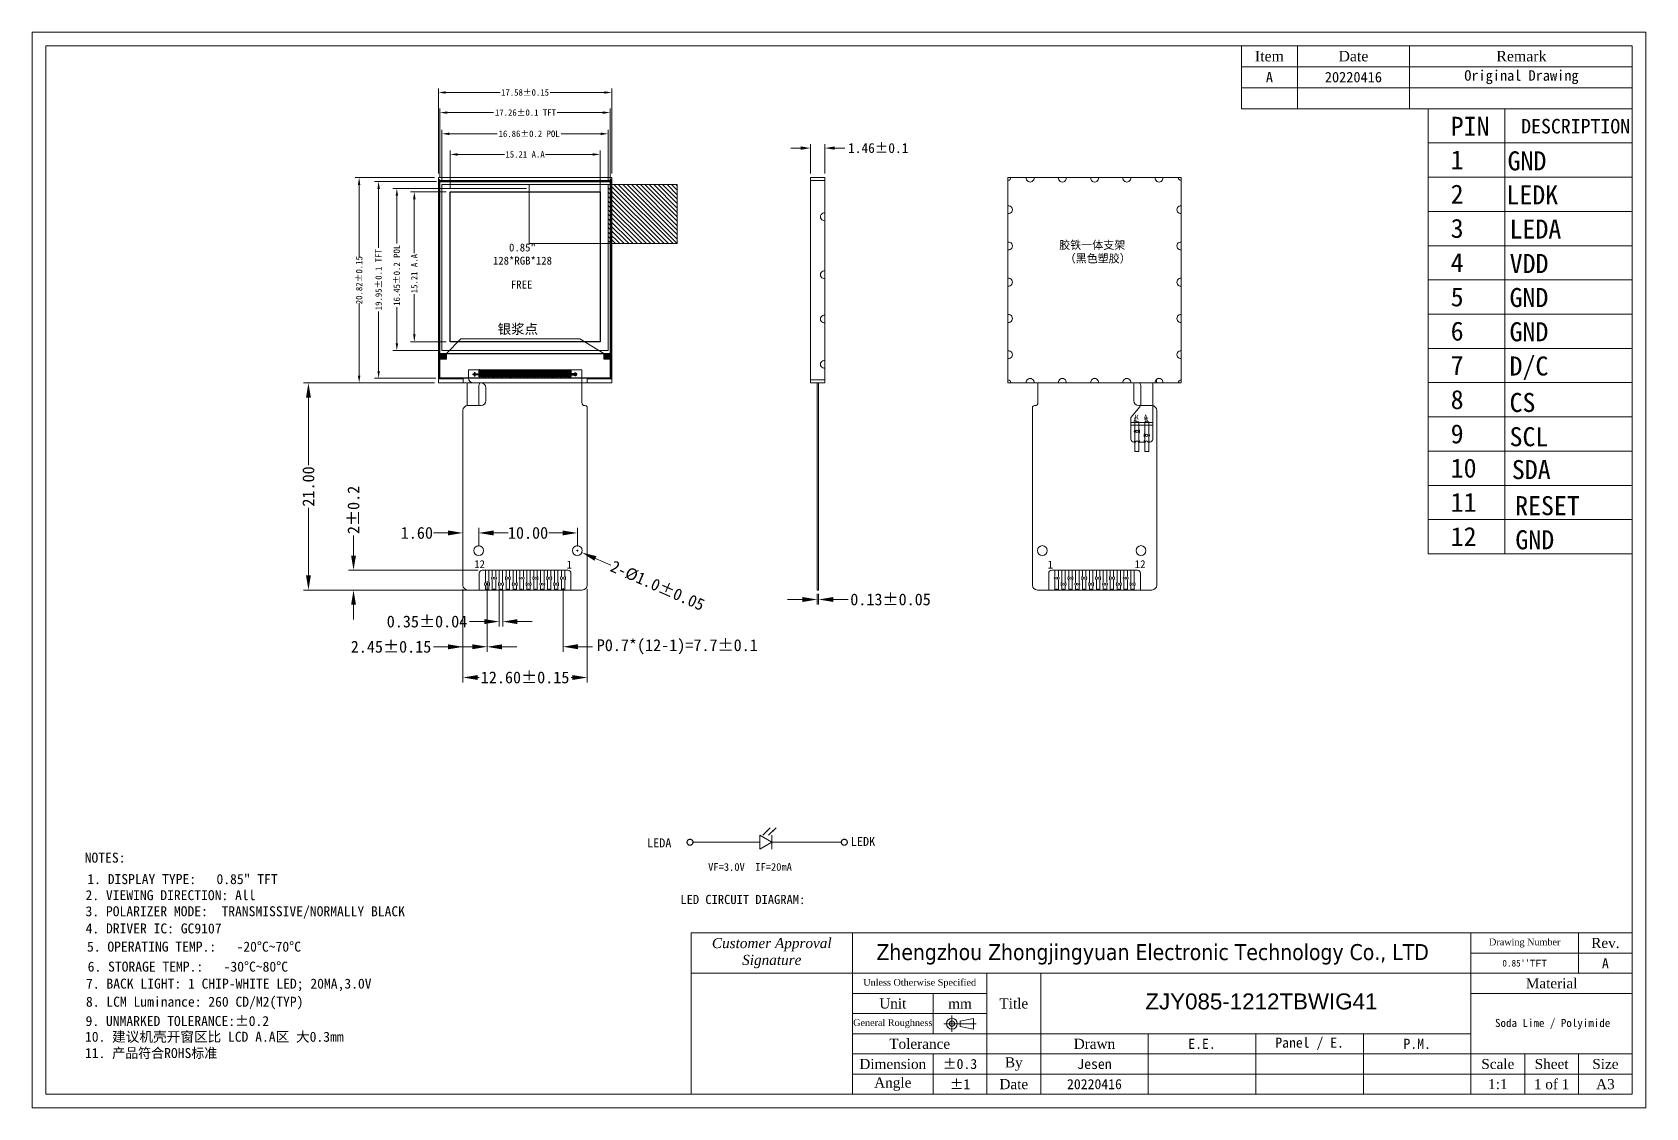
# Model space of a CAD drawing. Header units: millimetres. Extents: x 1551 to 1715, y -93 to 16.
import ezdxf
from ezdxf.lldxf.tags import DXFTag

# ---------------------------------------------------------------- set-up
doc = ezdxf.new("R2010")
doc.units = ezdxf.units.MM
for name, color, linetype, lineweight in [('BEZEL', 4, 'Continuous', 20), ('CEN', 1, 'CENTER', 15), ('FPC', 40, 'Continuous', 20), ('OBJ-DIM', 2, 'Continuous', 15), ('图框', 7, 'Continuous', 0)]:
    doc.layers.add(name, color=color, linetype=linetype, lineweight=lineweight)
for name, color, linetype in [('DIM', 120, 'Continuous'), ('Dimension', 7, 'Continuous'), ('DIM（标注）', 3, 'Continuous'), ('Frame', 7, 'Continuous'), ('HOUSING', 7, 'Continuous'), ('lcd', 4, 'Continuous'), ('圖框', 7, 'Continuous')]:
    doc.layers.add(name, color=color, linetype=linetype)
doc.styles.add('RD', font='', dxfattribs={"width": 0.8, "height": 1.8})
doc.styles.add('宋体', font='')
doc.styles.add('宋体字', font='')
doc.styles.get('RD').set_extended_font_data('PMingLiU')
doc.styles.get('宋体').set_extended_font_data('SimSun')
doc.styles.get('宋体字').set_extended_font_data('FangSong_GB2312')
tags = doc.linetypes.add('CENTER', pattern=[2, 1.25, -0.25, 0.25, -0.25]).pattern_tags.tags
tags[10:11] = [DXFTag(74, 4), DXFTag(75, 0), DXFTag(340, '0'), DXFTag(46, 0.0), DXFTag(50, 0.0), DXFTag(44, 0.0), DXFTag(45, 0.0)]
tags[8:9] = [DXFTag(74, 4), DXFTag(75, 0), DXFTag(340, '0'), DXFTag(46, 0.0), DXFTag(50, 0.0), DXFTag(44, 0.0), DXFTag(45, 0.0)]
tags[6:7] = [DXFTag(74, 4), DXFTag(75, 0), DXFTag(340, '0'), DXFTag(46, 0.0), DXFTag(50, 0.0), DXFTag(44, 0.0), DXFTag(45, 0.0)]
tags[4:5] = [DXFTag(74, 4), DXFTag(75, 0), DXFTag(340, '0'), DXFTag(46, 0.0), DXFTag(50, 0.0), DXFTag(44, 0.0), DXFTag(45, 0.0)]
doc.dimstyles.new('ISO-25$0', dxfattribs={"dimscale": 0.5, "dimtxt": 2, "dimasz": 2, "dimexe": 0.8, "dimexo": 0.8, "dimtad": 0, "dimrnd": 0.01, "dimzin": 9, "dimdsep": 46, "dimtxsty": 'Standard', "dimcen": 2.5, "dimadec": 0, "dimazin": 2, "dimtfac": 1, "dimtofl": 0, "dimtmove": 0, "dimatfit": 0, "dimfxl": 1, "dimlwd": 13, "dimlwe": 13, "dimarcsym": 0})
doc.dimstyles.new('SH', dxfattribs={"dimscale": 1.4, "dimtxt": 2.5, "dimasz": 2.5, "dimexe": 1.25, "dimexo": 0.625, "dimtad": 0, "dimdec": 1, "dimzin": 0, "dimdsep": 46, "dimtxsty": 'RD', "dimcen": 2.5, "dimadec": 0, "dimazin": 0, "dimtfac": 0.6, "dimtdec": 4, "dimtmove": 0, "dimatfit": 3, "dimfxl": 1, "dimtolj": 1, "dimarcsym": 0})
doc.dimstyles.new('标准', dxfattribs={"dimtxt": 1.8, "dimasz": 1.5, "dimexe": 0.5, "dimexo": 0.4, "dimgap": 0.1, "dimtad": 1, "dimzin": 1, "dimdsep": 46, "dimtxsty": '宋体', "dimblk": 'CLOSEDBLANK', "dimcen": 0.09, "dimclrd": 96, "dimclre": 96, "dimclrt": 3, "dimadec": 0, "dimazin": 0, "dimtfac": 1, "dimtofl": 0, "dimtmove": 0, "dimatfit": 1, "dimldrblk": 'CLOSEDBLANK', "dimfxl": 1, "dimtolj": 1, "dimlwd": 0, "dimlwe": 0, "dimarcsym": 0})

msp = doc.modelspace()

# ---------------------------------------------------------------- texts
at = {"linetype": 'Continuous', "lineweight": 0, "style": '宋体'}
for s, height, p in [('PIN', 1.929, (1695.1447, 5.1749)), ('DESCRIPTION', 1.47611, (1702.2932, 5.4097)), ('1', 1.929, (1695.1447, 1.7715)), ('GND', 1.929, (1700.9151, 1.6697)), ('2', 1.9289, (1695.1447, -1.7007)), ('LEDK', 1.929, (1700.7923, -1.7766)), ('3', 1.9289, (1695.1447, -5.1729)), ('LEDA', 1.929, (1701.113, -5.2418)), ('4', 1.9289, (1695.1447, -8.6451)), ('VDD', 1.929, (1701.1239, -8.7373)), ('5', 1.9289, (1695.1447, -12.1173)), ('GND', 1.929, (1701.113, -12.1862)), ('6', 1.9289, (1695.1447, -15.5895)), ('GND', 1.929, (1701.113, -15.6584)), ('7', 1.9289, (1695.1447, -19.0617)), ('D/C', 1.929, (1701.113, -19.1306)), ('8', 1.9289, (1695.1447, -22.534)), ('CS', 1.929, (1701.113, -22.8282)), ('9', 1.9289, (1695.1447, -26.0062)), ('SCL', 1.929, (1701.113, -26.3004)), ('10', 1.92893, (1695.1447, -29.4784)), ('SDA', 1.929, (1701.3467, -29.6329)), ('11', 1.92893, (1695.1447, -32.9506)), ('RESET', 1.929, (1701.6729, -33.2914)), ('12', 1.92893, (1695.1447, -36.4228)), ('GND', 1.929, (1701.7029, -36.7498))]:
    msp.add_text(s, height=height, dxfattribs=at).set_placement(p)
at = {"lineweight": 0, "insert": (1598.5327, -13.9209), "char_height": 1, "width": 4.861874, "attachment_point": 1}
msp.add_mtext('{\\fSimSun|b0|i0|c134|p2;银浆点}', dxfattribs=at)
at = {"lineweight": 0, "style": '宋体'}
for s, insert, char_height, width, attachment_point in [('A  K', (1664.5244, -23.3855), 0.5, 1.667, 3), ('  K', (1663.5198, -23.1136), 0.5, 1.667, 3), ('  A', (1664.4145, -23.1136), 0.5, 1.667, 3), ('12', (1596.1499, -37.8548), 0.8, 1.890439, 1), ('1', (1605.5178, -37.8999), 0.8, 1.890439, 1)]:
    msp.add_mtext(s, dxfattribs=dict(at, insert=insert, char_height=char_height, width=width, attachment_point=attachment_point))
at = {"color": 3, "lineweight": 0, "char_height": 0.8, "width": 1.890439, "attachment_point": 3, "style": '宋体'}
for s, insert in [('1', (1654.8429, -37.8999)), ('12', (1664.2108, -37.8548))]:
    msp.add_mtext(s, dxfattribs=dict(at, insert=insert))
at = {"color": 7, "lineweight": 0, "insert": (1556.7593, -74.685), "char_height": 1.012935, "width": 27.258573, "attachment_point": 1}
msp.add_mtext('4. DRIVER IC: GC9107', dxfattribs=at)
at = {"layer": 'CEN', "color": 3, "lineweight": 0}
for s, p in [('LEDA', (1613.6753, -66.9748)), ('LEDK', (1634.3302, -66.8263))]:
    msp.add_text(s, height=0.9072, dxfattribs=at).set_placement(p)
at = {"layer": 'DIM', "color": 2, "lineweight": 0}
msp.add_text('VF=3.0V  IF=20mA', height=0.780408, dxfattribs=at).set_placement((1619.8679, -69.3482))
at = {"layer": 'DIM', "color": 3, "lineweight": 0, "insert": (1655.4594, -5.4885), "char_height": 0.817952, "width": 12.027164, "attachment_point": 1, "style": '宋体'}
msp.add_mtext('{\\C1;胶铁一体支架\\P （黑色塑胶）}', dxfattribs=at)
at = {"layer": 'Dimension', "color": 7, "lineweight": 0, "insert": (1664.1961, -81.7832), "char_height": 1.620104, "width": 179.322408, "attachment_point": 1}
msp.add_mtext('{\\fArial|b0|i0|c0|p34;ZJY085-1212TBWIG41}', dxfattribs=at)
at = {"layer": 'Frame', "color": 7, "lineweight": 0, "attachment_point": 5}
for s, insert, char_height in [('{\\fTimes New Roman|b0|i0|c0|p18;Item}', (1676.7693, 13.2458), 1.064448), ('{\\fTimes New Roman|b0|i0|c0|p18;Date}', (1685.2848, 13.2458), 1.064448), ('{\\fTimes New Roman|b0|i0|c0|p18;Remark}', (1702.316, 13.2458), 1.064448), ('A', (1676.7693, 11.1169), 1.0644), ('20220416', (1685.2848, 11.1169), 1.06445), ('Original Drawing', (1702.316, 11.1169), 1.064448), ('{\\fTimes New Roman|b0|i1|c0|p18;Customer Approval\\PSignature}', (1626.3198, -77.6964), 1.022296), ('{\\fTimes New Roman|b0|i0|c0|p18;Drawing Number}', (1702.6512, -76.6741), 0.681531), ('{\\fTimes New Roman|b0|i0|c0|p18;Rev.}', (1710.8296, -76.6741), 1.022296), ("0.85''{\\fArial|b0|i0|c0|p32;TFT}", (1702.6512, -78.7187), 0.681531), ('A', (1710.8296, -78.7187), 1.0223), ('{\\fTimes New Roman|b0|i0|c0|p18;Unless Otherwise Specified}', (1641.3135, -80.7632), 0.681531), ('{\\fTimes New Roman|b0|i0|c0|p18;Material}', (1705.3774, -80.7632), 1.022296), ('{\\fTimes New Roman|b0|i0|c0|p18;Unit}', (1638.5874, -82.8078), 1.022296), ('{\\fTimes New Roman|b0|i0|c0|p18;mm}', (1645.4027, -82.8078), 1.022296), ('{\\fTimes New Roman|b0|i0|c0|p18;Title}', (1650.8549, -82.8078), 1.022296), ('{\\fTimes New Roman|b0|i0|c0|p18;General Roughness}', (1638.5874, -84.8524), 0.681531), ('Soda Lime / Polyimide', (1705.4816, -84.8955), 0.817837), ('{\\fTimes New Roman|b0|i0|c0|p18;Tolerance}', (1641.3135, -86.897), 1.022296), ('{\\fTimes New Roman|b0|i0|c0|p18;Drawn}', (1659.0333, -86.897), 1.022296), ('E.E.', (1669.9378, -86.897), 1.0223), ('Panel / E.', (1680.8423, -86.897), 1.0223), ('P.M.', (1691.7468, -86.897), 1.0223), ('%%p0.3', (1645.4027, -88.9416), 1.0223), ('{\\fTimes New Roman|b0|i0|c0|p18;By}', (1650.8549, -88.9416), 1.022296), ('{\\fTimes New Roman|b0|i0|c0|p18;Dimension}', (1638.5874, -88.9416), 1.022296), ('Jesen', (1659.0333, -88.9416), 1.0223), ('{\\fTimes New Roman|b0|i0|c0|p18;Scale}', (1699.9251, -88.9416), 1.022296), ('{\\fTimes New Roman|b0|i0|c0|p18;Sheet}', (1705.3774, -88.9416), 1.022296), ('{\\fTimes New Roman|b0|i0|c0|p18;Size}', (1710.8296, -88.9416), 1.022296), ('{\\fTimes New Roman|b0|i0|c0|p18;Angle}', (1638.5874, -90.9862), 1.022296), ('%%p1', (1645.4027, -90.9862), 1.0223), ('{\\fTimes New Roman|b0|i0|c0|p18;Date}', (1650.8549, -90.9862), 1.022296), ('20220416', (1659.0333, -90.9862), 1.0223), ('{\\fTimes New Roman|b0|i0|c0|p18;1:1}', (1699.9251, -90.9862), 1.022296), ('{\\fTimes New Roman|b0|i0|c0|p18;1 of 1}', (1705.3774, -90.9862), 1.022296), ('{\\fTimes New Roman|b0|i0|c0|p18;A3}', (1710.8296, -90.9862), 1.022296)]:
    msp.add_mtext(s, dxfattribs=dict(at, insert=insert, char_height=char_height))
at = {"layer": 'Frame', "color": 7, "lineweight": 0, "insert": (1664.9305, -77.8194), "char_height": 1.6201, "attachment_point": 5, "style": '宋体'}
msp.add_mtext('{\\fTahoma|b0|i0|c0|p34;\\C256;Zhengzhou Zhongjingyuan Electronic Technology Co., LTD}', dxfattribs=at)
at = {"layer": '图框', "lineweight": 0}
for s, height, p in [('NOTES:', 1.01294, (1556.6671, -68.5209)), ('1. DISPLAY TYPE:   0.85" TFT', 1.012935, (1556.9339, -70.6946)), ('2. VIEWING DIRECTION: All', 1.012935, (1556.7507, -72.3252)), ('3. POLARIZER MODE:  TRANSMISSIVE/NORMALLY BLACK', 1.012935, (1556.7507, -73.9557)), ('5. OPERATING TEMP.:   -20%%DC~70%%DC', 1.012935, (1556.8995, -77.5434)), ('6. STORAGE TEMP.:   -30%%DC~80%%DC', 1.012935, (1556.9674, -79.5703)), ('7. BACK LIGHT: 1 CHIP-WHITE LED; 20MA,3.0V', 1.012935, (1556.8041, -81.2935)), ('8. LCM Luminance: 260 CD/M2(TYP)', 1.012935, (1556.7931, -83.1291)), ('9. UNMARKED TOLERANCE:%%P0.2', 1.012935, (1556.7554, -85.0852))]:
    msp.add_text(s, height=height, dxfattribs=at).set_placement(p)
at = {"layer": '图框', "lineweight": 0, "char_height": 1.012935, "attachment_point": 1}
for s, insert, width in [('10. {\\fSimSun|b0|i0|c134|p2;建议机壳开窗区比 LCD A.A区 大0.3mm}', (1556.6958, -85.6673), 32.555258), ('11. 产品符合ROHS标准', (1556.6958, -87.3204), 27.258573)]:
    msp.add_mtext(s, dxfattribs=dict(at, insert=insert, width=width))
at = {"layer": '圖框', "lineweight": 0, "style": '宋体字'}
msp.add_text('LED CIRCUIT DIAGRAM:', height=0.930868, dxfattribs=at).set_placement((1617.0546, -72.7199))

# ---------------------------------------------------------------- blocks, each defined once
blk = doc.blocks.new('*D1')
at = {"color": 3, "lineweight": 13, "transparency": 16777216}
for p, q in [((1592.32, 0.54), (1586.06, 0.54)), ((1586.46, -0.21), (1586.46, -6.19)), ((1586.46, -18.66), (1586.46, -12.65)), ((1592.28, -19.41), (1586.06, -19.41))]:
    blk.add_line(p, q, dxfattribs=at)
at = {"color": 3, "transparency": 16777216}
for points in [[(1586.34, -0.21), (1586.59, -0.21), (1586.46, 0.54)], [(1586.34, -18.66), (1586.59, -18.66), (1586.46, -19.41)]]:
    blk.add_solid(points, dxfattribs=at)
at = {"layer": 'DEFPOINTS', "color": 0, "transparency": 16777216}
for p in [(1592.72, 0.54), (1586.46, -19.41), (1592.68, -19.41)]:
    blk.add_point(p, dxfattribs=at)
at = {"color": 3, "lineweight": 0, "transparency": 16777216, "insert": (1586.46, -9.42), "char_height": 0.65, "attachment_point": 5, "rotation": 90, "style": '宋体'}
blk.add_mtext('19.95%%P0.1 TFT', dxfattribs=at)
blk = doc.blocks.new('*D2')
at = {"color": 3, "lineweight": 13, "transparency": 16777216}
for p, q in [((1592.68, 0.94), (1592.68, 7.93)), ((1593.43, 7.53), (1598.11, 7.53)), ((1609.19, 7.53), (1604.58, 7.53)), ((1609.94, 0.54), (1609.94, 7.93))]:
    blk.add_line(p, q, dxfattribs=at)
at = {"color": 3, "transparency": 16777216}
for points in [[(1593.43, 7.65), (1593.43, 7.4), (1592.68, 7.53)], [(1609.19, 7.65), (1609.19, 7.4), (1609.94, 7.53)]]:
    blk.add_solid(points, dxfattribs=at)
at = {"layer": 'DEFPOINTS', "color": 0, "transparency": 16777216}
for p in [(1609.94, 7.53), (1592.68, 0.54), (1609.94, 0.14)]:
    blk.add_point(p, dxfattribs=at)
at = {"color": 3, "lineweight": 0, "transparency": 16777216, "insert": (1601.35, 7.53), "char_height": 0.65, "attachment_point": 5, "style": '宋体'}
blk.add_mtext('17.26%%P0.1 TFT', dxfattribs=at)
blk = doc.blocks.new('*D5')
at = {"color": 3, "lineweight": 13, "transparency": 16777216}
for p, q in [((1592.88, 0.64), (1592.88, 5.78)), ((1593.63, 5.38), (1598.49, 5.38)), ((1608.99, 5.38), (1604.96, 5.38)), ((1609.74, 0.64), (1609.74, 5.78))]:
    blk.add_line(p, q, dxfattribs=at)
at = {"color": 3, "transparency": 16777216}
for points in [[(1593.63, 5.5), (1593.63, 5.25), (1592.88, 5.38)], [(1608.99, 5.5), (1608.99, 5.25), (1609.74, 5.38)]]:
    blk.add_solid(points, dxfattribs=at)
at = {"layer": 'DEFPOINTS', "color": 0, "transparency": 16777216}
for p in [(1609.74, 5.38), (1592.88, 0.24), (1609.74, 0.24)]:
    blk.add_point(p, dxfattribs=at)
at = {"color": 3, "lineweight": 0, "transparency": 16777216, "insert": (1601.72, 5.38), "char_height": 0.65, "attachment_point": 5, "style": '宋体'}
blk.add_mtext('16.86%%p0.2 POL', dxfattribs=at)
blk = doc.blocks.new('*D6')
at = {"color": 3, "lineweight": 13, "transparency": 16777216}
for p, q in [((1601.45, -0.16), (1587.91, -0.16)), ((1588.31, -0.91), (1588.31, -5.74)), ((1588.31, -15.86), (1588.31, -12.21)), ((1592.48, -16.61), (1587.91, -16.61))]:
    blk.add_line(p, q, dxfattribs=at)
at = {"color": 3, "transparency": 16777216}
for points in [[(1588.19, -0.91), (1588.44, -0.91), (1588.31, -0.16)], [(1588.19, -15.86), (1588.44, -15.86), (1588.31, -16.61)]]:
    blk.add_solid(points, dxfattribs=at)
at = {"layer": 'DEFPOINTS', "color": 0, "transparency": 16777216}
for p in [(1601.85, -0.16), (1588.31, -16.61), (1592.88, -16.61)]:
    blk.add_point(p, dxfattribs=at)
at = {"color": 3, "lineweight": 0, "transparency": 16777216, "insert": (1588.31, -8.97), "char_height": 0.65, "attachment_point": 5, "rotation": 90, "style": '宋体'}
blk.add_mtext('16.45%%P0.2 POL', dxfattribs=at)
blk = doc.blocks.new('*D8')
at = {"color": 3, "lineweight": 13, "transparency": 16777216}
for p, q in [((1593.31, -0.5), (1589.68, -0.5)), ((1590.08, -1.25), (1590.08, -6.72)), ((1590.08, -14.96), (1590.08, -10.88)), ((1593.31, -15.71), (1589.68, -15.71))]:
    blk.add_line(p, q, dxfattribs=at)
at = {"color": 3, "transparency": 16777216}
for points in [[(1589.96, -1.25), (1590.21, -1.25), (1590.08, -0.5)], [(1589.96, -14.96), (1590.21, -14.96), (1590.08, -15.71)]]:
    blk.add_solid(points, dxfattribs=at)
at = {"layer": 'DEFPOINTS', "color": 0, "transparency": 16777216}
for p in [(1590.08, -0.5), (1593.71, -0.5), (1593.71, -15.71)]:
    blk.add_point(p, dxfattribs=at)
at = {"color": 3, "lineweight": 0, "transparency": 16777216, "insert": (1590.08, -8.8), "char_height": 0.65, "attachment_point": 5, "rotation": 90, "style": '宋体'}
blk.add_mtext('15.21 A.A', dxfattribs=at)
blk = doc.blocks.new('*D9')
at = {"color": 3, "lineweight": 13, "transparency": 16777216}
for p, q in [((1593.71, -0.1), (1593.71, 3.69)), ((1594.46, 3.29), (1599.23, 3.29)), ((1608.16, 3.29), (1603.39, 3.29)), ((1608.91, -0.5), (1608.91, 3.69))]:
    blk.add_line(p, q, dxfattribs=at)
at = {"color": 3, "transparency": 16777216}
for points in [[(1594.46, 3.41), (1594.46, 3.16), (1593.71, 3.29)], [(1608.16, 3.41), (1608.16, 3.16), (1608.91, 3.29)]]:
    blk.add_solid(points, dxfattribs=at)
at = {"layer": 'DEFPOINTS', "color": 0, "transparency": 16777216}
for p in [(1608.91, 3.29), (1593.71, -0.5), (1608.91, -0.9)]:
    blk.add_point(p, dxfattribs=at)
at = {"color": 3, "lineweight": 0, "transparency": 16777216, "insert": (1601.31, 3.29), "char_height": 0.65, "attachment_point": 5, "style": '宋体'}
blk.add_mtext('15.21 A.A', dxfattribs=at)
blk = doc.blocks.new('*D13')
at = {"color": 4, "lineweight": 0, "transparency": 16777216}
for p, q in [((1629.43, -41.84), (1627.93, -41.84)), ((1630.93, -41.28), (1630.93, -42.34)), ((1631.06, -41.28), (1631.06, -42.34)), ((1632.56, -41.84), (1634.06, -41.84))]:
    blk.add_line(p, q, dxfattribs=at)
at = {"color": 4, "transparency": 16777216}
for points in [[(1629.43, -41.59), (1629.43, -42.09), (1630.93, -41.84)], [(1632.56, -41.59), (1632.56, -42.09), (1631.06, -41.84)]]:
    blk.add_solid(points, dxfattribs=at)
at = {"layer": 'DEFPOINTS', "color": 0, "transparency": 16777216}
for p in [(1630.93, -40.88), (1631.06, -40.88), (1630.93, -41.84)]:
    blk.add_point(p, dxfattribs=at)
at = {"color": 4, "lineweight": 0, "transparency": 16777216, "insert": (1638.36, -41.84), "char_height": 1.2, "attachment_point": 5, "style": '宋体'}
blk.add_mtext('\\A1;0.13%%p0.05', dxfattribs=at)
blk = doc.blocks.new('_ClosedBlank')
at = {"color": 0, "linetype": 'ByBlock', "lineweight": -2}
for p, q in [((-1, 0.17), (0, 0)), ((-1, 0.17), (-1, -0.17)), ((0, 0), (-1, -0.17))]:
    blk.add_line(p, q, dxfattribs=at)
blk = doc.blocks.new('*D26')
at = {"color": 3, "lineweight": 13, "transparency": 16777216}
for p, q in [((1592.52, 1.34), (1592.52, 9.97)), ((1610.1, 1.34), (1610.1, 9.97)), ((1593.27, 9.57), (1598.79, 9.57)), ((1609.35, 9.57), (1603.84, 9.57))]:
    blk.add_line(p, q, dxfattribs=at)
at = {"color": 3, "transparency": 16777216}
for points in [[(1593.27, 9.69), (1593.27, 9.44), (1592.52, 9.57)], [(1609.35, 9.69), (1609.35, 9.44), (1610.1, 9.57)]]:
    blk.add_solid(points, dxfattribs=at)
at = {"layer": 'DEFPOINTS', "color": 0, "transparency": 16777216}
for p in [(1610.1, 9.57), (1592.52, 0.94), (1610.1, 0.94)]:
    blk.add_point(p, dxfattribs=at)
at = {"color": 3, "lineweight": 0, "transparency": 16777216, "insert": (1601.31, 9.57), "char_height": 0.65, "attachment_point": 5, "style": '宋体'}
blk.add_mtext('17.58%%P0.15', dxfattribs=at)
blk = doc.blocks.new('*D27')
at = {"color": 3, "lineweight": 13, "transparency": 16777216}
for p, q in [((1592.12, 0.94), (1584.09, 0.94)), ((1584.49, 0.19), (1584.49, -7.13)), ((1584.49, -19.13), (1584.49, -11.81)), ((1592.12, -19.88), (1584.09, -19.88))]:
    blk.add_line(p, q, dxfattribs=at)
at = {"color": 3, "transparency": 16777216}
for points in [[(1584.36, 0.19), (1584.61, 0.19), (1584.49, 0.94)], [(1584.36, -19.13), (1584.61, -19.13), (1584.49, -19.88)]]:
    blk.add_solid(points, dxfattribs=at)
at = {"layer": 'DEFPOINTS', "color": 0, "transparency": 16777216}
for p in [(1592.52, 0.94), (1584.49, -19.88), (1592.52, -19.88)]:
    blk.add_point(p, dxfattribs=at)
at = {"color": 3, "lineweight": 0, "transparency": 16777216, "insert": (1584.49, -9.47), "char_height": 0.65, "attachment_point": 5, "rotation": 90, "style": '宋体'}
blk.add_mtext('20.82{\\Ftxt|c0;\\Q3;%%P0.15}', dxfattribs=at)
blk = doc.blocks.new('*D25')
at = {"layer": 'DEFPOINTS', "color": 0, "transparency": 16777216}
for p in [(1630.25, 3.93), (1630.25, 0.94), (1631.71, 0.94)]:
    blk.add_point(p, dxfattribs=at)
at = {"layer": 'DIM（标注）', "color": 0, "lineweight": 13, "transparency": 16777216}
for p, q in [((1629.25, 3.93), (1628.25, 3.93)), ((1630.25, 1.34), (1630.25, 4.33)), ((1631.71, 1.34), (1631.71, 4.33)), ((1632.71, 3.93), (1633.74, 3.93))]:
    blk.add_line(p, q, dxfattribs=at)
at = {"layer": 'DIM（标注）', "color": 0, "transparency": 16777216}
for points in [[(1629.25, 4.1), (1629.25, 3.76), (1630.25, 3.93)], [(1632.71, 4.1), (1632.71, 3.76), (1631.71, 3.93)]]:
    blk.add_solid(points, dxfattribs=at)
at = {"layer": 'DIM（标注）', "color": 0, "lineweight": 0, "transparency": 16777216, "insert": (1637.11, 3.93), "char_height": 1, "attachment_point": 5}
blk.add_mtext('{\\fSimSun|b0|i0|c134|p2;1.46%%P0.1}', dxfattribs=at)
blk = doc.blocks.new('A$C2CD672AE')
at = {"color": 6}
blk.add_lwpolyline([(1.03, 18.91), (16.23, 18.91), (16.23, 3.7), (1.03, 3.7)], close=True, dxfattribs=at)
for points in [[(3.98, 0.35), (3.38, 0.35), (3.38, 0.45), (3.98, 0.45)], [(3.58, 0.55), (3.48, 0.55), (3.48, 0.25), (3.58, 0.25)], [(4.05, 0.15), (3.98, 0.15), (3.98, 0.85), (4.05, 0.85)], [(3.98, 0.15), (4.05, 0.15), (4.05, 0.85), (3.98, 0.85)], [(4.18, 0.15), (4.11, 0.15), (4.11, 0.85), (4.18, 0.85)], [(4.31, 0.15), (4.24, 0.15), (4.24, 0.85), (4.31, 0.85)], [(4.44, 0.15), (4.37, 0.15), (4.37, 0.85), (4.44, 0.85)], [(4.57, 0.15), (4.5, 0.15), (4.5, 0.85), (4.57, 0.85)], [(4.7, 0.15), (4.63, 0.15), (4.63, 0.85), (4.7, 0.85)], [(4.83, 0.15), (4.76, 0.15), (4.76, 0.85), (4.83, 0.85)], [(4.96, 0.15), (4.89, 0.15), (4.89, 0.85), (4.96, 0.85)], [(5.09, 0.15), (5.02, 0.15), (5.02, 0.85), (5.09, 0.85)], [(5.22, 0.15), (5.15, 0.15), (5.15, 0.85), (5.22, 0.85)], [(5.35, 0.15), (5.28, 0.15), (5.28, 0.85), (5.35, 0.85)], [(5.48, 0.15), (5.41, 0.15), (5.41, 0.85), (5.48, 0.85)], [(5.61, 0.15), (5.54, 0.15), (5.54, 0.85), (5.61, 0.85)], [(5.74, 0.15), (5.67, 0.15), (5.67, 0.85), (5.74, 0.85)], [(5.87, 0.15), (5.8, 0.15), (5.8, 0.85), (5.87, 0.85)], [(6, 0.15), (5.93, 0.15), (5.93, 0.85), (6, 0.85)], [(6.13, 0.15), (6.06, 0.15), (6.06, 0.85), (6.13, 0.85)], [(6.26, 0.15), (6.19, 0.15), (6.19, 0.85), (6.26, 0.85)], [(6.39, 0.15), (6.32, 0.15), (6.32, 0.85), (6.39, 0.85)], [(6.52, 0.15), (6.45, 0.15), (6.45, 0.85), (6.52, 0.85)], [(6.65, 0.15), (6.58, 0.15), (6.58, 0.85), (6.65, 0.85)], [(6.78, 0.15), (6.71, 0.15), (6.71, 0.85), (6.78, 0.85)], [(6.91, 0.15), (6.84, 0.15), (6.84, 0.85), (6.91, 0.85)], [(7.04, 0.15), (6.97, 0.15), (6.97, 0.85), (7.04, 0.85)], [(7.17, 0.15), (7.1, 0.15), (7.1, 0.85), (7.17, 0.85)], [(7.3, 0.15), (7.23, 0.15), (7.23, 0.85), (7.3, 0.85)], [(7.43, 0.15), (7.36, 0.15), (7.36, 0.85), (7.43, 0.85)], [(7.56, 0.15), (7.49, 0.15), (7.49, 0.85), (7.56, 0.85)], [(7.69, 0.15), (7.62, 0.15), (7.62, 0.85), (7.69, 0.85)], [(7.82, 0.15), (7.75, 0.15), (7.75, 0.85), (7.82, 0.85)], [(7.95, 0.15), (7.88, 0.15), (7.88, 0.85), (7.95, 0.85)], [(8.08, 0.15), (8.01, 0.15), (8.01, 0.85), (8.08, 0.85)], [(8.21, 0.15), (8.14, 0.15), (8.14, 0.85), (8.21, 0.85)], [(8.34, 0.15), (8.27, 0.15), (8.27, 0.85), (8.34, 0.85)], [(8.47, 0.15), (8.4, 0.15), (8.4, 0.85), (8.47, 0.85)], [(8.6, 0.15), (8.53, 0.15), (8.53, 0.85), (8.6, 0.85)], [(8.73, 0.15), (8.66, 0.15), (8.66, 0.85), (8.73, 0.85)], [(8.86, 0.15), (8.79, 0.15), (8.79, 0.85), (8.86, 0.85)], [(8.99, 0.15), (8.92, 0.15), (8.92, 0.85), (8.99, 0.85)], [(9.12, 0.15), (9.05, 0.15), (9.05, 0.85), (9.12, 0.85)], [(9.25, 0.15), (9.18, 0.15), (9.18, 0.85), (9.25, 0.85)], [(9.38, 0.15), (9.31, 0.15), (9.31, 0.85), (9.38, 0.85)], [(9.51, 0.15), (9.44, 0.15), (9.44, 0.85), (9.51, 0.85)], [(9.64, 0.15), (9.57, 0.15), (9.57, 0.85), (9.64, 0.85)], [(9.77, 0.15), (9.7, 0.15), (9.7, 0.85), (9.77, 0.85)], [(9.9, 0.15), (9.83, 0.15), (9.83, 0.85), (9.9, 0.85)], [(10.03, 0.15), (9.96, 0.15), (9.96, 0.85), (10.03, 0.85)], [(10.16, 0.15), (10.09, 0.15), (10.09, 0.85), (10.16, 0.85)], [(10.29, 0.15), (10.22, 0.15), (10.22, 0.85), (10.29, 0.85)], [(10.42, 0.15), (10.35, 0.15), (10.35, 0.85), (10.42, 0.85)], [(10.55, 0.15), (10.48, 0.15), (10.48, 0.85), (10.55, 0.85)], [(10.68, 0.15), (10.61, 0.15), (10.61, 0.85), (10.68, 0.85)], [(10.81, 0.15), (10.74, 0.15), (10.74, 0.85), (10.81, 0.85)], [(10.94, 0.15), (10.87, 0.15), (10.87, 0.85), (10.94, 0.85)], [(11.07, 0.15), (11, 0.15), (11, 0.85), (11.07, 0.85)], [(11.2, 0.15), (11.13, 0.15), (11.13, 0.85), (11.2, 0.85)], [(11.33, 0.15), (11.26, 0.15), (11.26, 0.85), (11.33, 0.85)], [(11.46, 0.15), (11.39, 0.15), (11.39, 0.85), (11.46, 0.85)], [(11.59, 0.15), (11.52, 0.15), (11.52, 0.85), (11.59, 0.85)], [(11.72, 0.15), (11.65, 0.15), (11.65, 0.85), (11.72, 0.85)], [(11.85, 0.15), (11.78, 0.15), (11.78, 0.85), (11.85, 0.85)], [(11.98, 0.15), (11.91, 0.15), (11.91, 0.85), (11.98, 0.85)], [(12.11, 0.15), (12.04, 0.15), (12.04, 0.85), (12.11, 0.85)], [(12.24, 0.15), (12.17, 0.15), (12.17, 0.85), (12.24, 0.85)], [(12.37, 0.15), (12.3, 0.15), (12.3, 0.85), (12.37, 0.85)], [(12.5, 0.15), (12.43, 0.15), (12.43, 0.85), (12.5, 0.85)], [(12.63, 0.15), (12.56, 0.15), (12.56, 0.85), (12.63, 0.85)], [(12.76, 0.15), (12.69, 0.15), (12.69, 0.85), (12.76, 0.85)], [(12.89, 0.15), (12.82, 0.15), (12.82, 0.85), (12.89, 0.85)], [(13.02, 0.15), (12.95, 0.15), (12.95, 0.85), (13.02, 0.85)], [(13.15, 0.15), (13.08, 0.15), (13.08, 0.85), (13.15, 0.85)], [(13.28, 0.15), (13.21, 0.15), (13.21, 0.85), (13.28, 0.85)], [(13.28, 0.35), (13.88, 0.35), (13.88, 0.45), (13.28, 0.45)], [(13.68, 0.55), (13.78, 0.55), (13.78, 0.25), (13.68, 0.25)]]:
    blk.add_lwpolyline(points, close=True)
at = {"layer": 'DIM'}
for p, q in [((0, 19.95), (17.26, 19.95)), ((0, 0), (0, 19.95)), ((17.26, 19.95), (17.26, 0)), ((0, 2.5), (17.26, 2.5)), ((17.26, 0), (0, 0))]:
    blk.add_line(p, q, dxfattribs=at)
at = {"color": 4, "char_height": 2, "attachment_point": 1, "style": '宋体'}
for s, insert, width in [('{\\H0.4x;   0.85" \\P128*RGB*128}', (5.37, 13.66), 8.1916), ('{\\H0.4x;FREE}', (7.19, 9.9), 3.1399)]:
    blk.add_mtext(s, dxfattribs=dict(at, insert=insert, width=width))
blk = doc.blocks.new('*D29')
at = {"color": 4, "lineweight": 0, "transparency": 16777216}
for p, q in [((1595.01, -40.78), (1595.01, -50.25)), ((1607.61, -40.78), (1607.61, -50.25)), ((1596.51, -49.75), (1596.64, -49.75)), ((1606.11, -49.75), (1605.98, -49.75))]:
    blk.add_line(p, q, dxfattribs=at)
at = {"color": 4, "transparency": 16777216}
for points in [[(1596.51, -49.5), (1596.51, -50), (1595.01, -49.75)], [(1606.11, -49.5), (1606.11, -50), (1607.61, -49.75)]]:
    blk.add_solid(points, dxfattribs=at)
at = {"layer": 'DEFPOINTS', "color": 0, "transparency": 16777216}
for p in [(1595.01, -40.38), (1607.61, -40.38), (1607.61, -49.75)]:
    blk.add_point(p, dxfattribs=at)
at = {"color": 4, "lineweight": 0, "transparency": 16777216, "insert": (1601.31, -49.75), "char_height": 1.2, "attachment_point": 5, "style": '宋体'}
blk.add_mtext('\\A1;12.60%%p0.15', dxfattribs=at)
blk = doc.blocks.new('*D30')
at = {"color": 4, "lineweight": 0, "transparency": 16777216}
for p, q in [((1595.01, -40.78), (1595.01, -47.14)), ((1597.46, -40.68), (1597.46, -47.14)), ((1593.51, -46.64), (1592.01, -46.64)), ((1598.96, -46.64), (1600.46, -46.64))]:
    blk.add_line(p, q, dxfattribs=at)
at = {"color": 4, "transparency": 16777216}
for points in [[(1593.51, -46.39), (1593.51, -46.89), (1595.01, -46.64)], [(1598.96, -46.39), (1598.96, -46.89), (1597.46, -46.64)]]:
    blk.add_solid(points, dxfattribs=at)
at = {"layer": 'DEFPOINTS', "color": 0, "transparency": 16777216}
for p in [(1595.01, -40.38), (1597.46, -40.28), (1597.46, -46.64)]:
    blk.add_point(p, dxfattribs=at)
at = {"color": 4, "lineweight": 0, "transparency": 16777216, "insert": (1587.72, -46.64), "char_height": 1.2, "attachment_point": 5, "style": '宋体'}
blk.add_mtext('\\A1;2.45%%p0.15', dxfattribs=at)
blk = doc.blocks.new('*D31')
at = {"color": 4, "lineweight": 0, "transparency": 16777216}
for p, q in [((1598.69, -40.88), (1598.69, -44.58)), ((1599.04, -40.88), (1599.04, -44.58)), ((1597.19, -44.08), (1595.69, -44.08)), ((1600.54, -44.08), (1602.04, -44.08))]:
    blk.add_line(p, q, dxfattribs=at)
at = {"color": 4, "transparency": 16777216}
for points in [[(1597.19, -43.83), (1597.19, -44.33), (1598.69, -44.08)], [(1600.54, -43.83), (1600.54, -44.33), (1599.04, -44.08)]]:
    blk.add_solid(points, dxfattribs=at)
at = {"layer": 'DEFPOINTS', "color": 0, "transparency": 16777216}
for p in [(1598.69, -40.48), (1599.04, -40.48), (1599.04, -44.08)]:
    blk.add_point(p, dxfattribs=at)
at = {"color": 4, "lineweight": 0, "transparency": 16777216, "insert": (1591.37, -44.08), "char_height": 1.2, "attachment_point": 5, "style": '宋体'}
blk.add_mtext('\\A1;0.35%%p0.04', dxfattribs=at)
blk = doc.blocks.new('*D32')
at = {"color": 4, "lineweight": 0, "transparency": 16777216}
for p, q in [((1606.52, -36.88), (1606.7, -36.88)), ((1606.61, -36.97), (1606.61, -36.79)), ((1608.44, -37.68), (1610.01, -38.37))]:
    blk.add_line(p, q, dxfattribs=at)
at = {"color": 4, "transparency": 16777216}
blk.add_solid([(1608.54, -37.45), (1608.34, -37.91), (1607.07, -37.08)], dxfattribs=at)
at = {"layer": 'DEFPOINTS', "color": 0, "transparency": 16777216}
for p in [(1606.15, -36.68), (1607.07, -37.08)]:
    blk.add_point(p, dxfattribs=at)
at = {"color": 4, "lineweight": 0, "transparency": 16777216, "insert": (1614.73, -40.44), "char_height": 1.2, "attachment_point": 5, "rotation": 336.3049, "style": '宋体'}
blk.add_mtext('\\A1;2-%%c1.0%%p0.05', dxfattribs=at)
blk = doc.blocks.new('*D33')
at = {"color": 4, "lineweight": 0, "transparency": 16777216}
for p, q in [((1597.46, -39.98), (1597.46, -47.13)), ((1605.16, -40.68), (1605.16, -47.13)), ((1595.96, -46.63), (1594.46, -46.63)), ((1606.66, -46.63), (1608.16, -46.63))]:
    blk.add_line(p, q, dxfattribs=at)
at = {"color": 4, "transparency": 16777216}
for points in [[(1595.96, -46.38), (1595.96, -46.88), (1597.46, -46.63)], [(1606.66, -46.38), (1606.66, -46.88), (1605.16, -46.63)]]:
    blk.add_solid(points, dxfattribs=at)
at = {"layer": 'DEFPOINTS', "color": 0, "transparency": 16777216}
for p in [(1597.46, -39.58), (1605.16, -40.28), (1605.16, -46.63)]:
    blk.add_point(p, dxfattribs=at)
at = {"color": 4, "lineweight": 0, "transparency": 16777216, "insert": (1616.74, -46.63), "char_height": 1.2, "attachment_point": 5, "style": '宋体'}
blk.add_mtext('\\A1;P0.7*(12-1)=7.7%%p0.1', dxfattribs=at)
blk = doc.blocks.new('*D34')
at = {"color": 4, "lineweight": 0, "transparency": 16777216}
for p, q in [((1596.61, -36.48), (1596.61, -34.59)), ((1598.11, -35.09), (1599.51, -35.09)), ((1605.11, -35.09), (1603.72, -35.09)), ((1606.61, -36.48), (1606.61, -34.59))]:
    blk.add_line(p, q, dxfattribs=at)
at = {"color": 4, "transparency": 16777216}
for points in [[(1598.11, -34.84), (1598.11, -35.34), (1596.61, -35.09)], [(1605.11, -34.84), (1605.11, -35.34), (1606.61, -35.09)]]:
    blk.add_solid(points, dxfattribs=at)
at = {"layer": 'DEFPOINTS', "color": 0, "transparency": 16777216}
for p in [(1606.61, -35.09), (1596.61, -36.88), (1606.61, -36.88)]:
    blk.add_point(p, dxfattribs=at)
at = {"color": 4, "lineweight": 0, "transparency": 16777216, "insert": (1601.61, -35.09), "char_height": 1.2, "attachment_point": 5, "style": '宋体'}
blk.add_mtext('\\A1;10.00', dxfattribs=at)
blk = doc.blocks.new('*D35')
at = {"color": 4, "lineweight": 0, "transparency": 16777216}
for p, q in [((1593.51, -35.09), (1592.01, -35.09)), ((1595.01, -36.48), (1595.01, -34.59)), ((1596.61, -36.48), (1596.61, -34.59)), ((1598.11, -35.09), (1599.61, -35.09))]:
    blk.add_line(p, q, dxfattribs=at)
at = {"color": 4, "transparency": 16777216}
for points in [[(1593.51, -34.84), (1593.51, -35.34), (1595.01, -35.09)], [(1598.11, -34.84), (1598.11, -35.34), (1596.61, -35.09)]]:
    blk.add_solid(points, dxfattribs=at)
at = {"layer": 'DEFPOINTS', "color": 0, "transparency": 16777216}
for p in [(1595.01, -35.09), (1595.01, -36.88), (1596.61, -36.88)]:
    blk.add_point(p, dxfattribs=at)
at = {"color": 4, "lineweight": 0, "transparency": 16777216, "insert": (1590.34, -35.09), "char_height": 1.2, "attachment_point": 5, "style": '宋体'}
blk.add_mtext('\\A1;1.60', dxfattribs=at)
blk = doc.blocks.new('*D36')
at = {"color": 4, "lineweight": 0, "transparency": 16777216}
for p, q in [((1583.92, -37.38), (1583.92, -35.34)), ((1596.56, -38.88), (1583.42, -38.88)), ((1596.56, -40.88), (1583.42, -40.88)), ((1583.92, -42.38), (1583.92, -43.88))]:
    blk.add_line(p, q, dxfattribs=at)
at = {"color": 4, "transparency": 16777216}
for points in [[(1583.67, -37.38), (1584.17, -37.38), (1583.92, -38.88)], [(1583.67, -42.38), (1584.17, -42.38), (1583.92, -40.88)]]:
    blk.add_solid(points, dxfattribs=at)
at = {"layer": 'DEFPOINTS', "color": 0, "transparency": 16777216}
for p in [(1596.96, -38.88), (1583.92, -40.88), (1596.96, -40.88)]:
    blk.add_point(p, dxfattribs=at)
at = {"color": 4, "lineweight": 0, "transparency": 16777216, "insert": (1583.92, -32.76), "char_height": 1.2, "attachment_point": 5, "rotation": 90, "style": '宋体'}
blk.add_mtext('\\A1;2±0.2', dxfattribs=at)
blk = doc.blocks.new('*D37')
at = {"color": 4, "lineweight": 0, "transparency": 16777216}
for p, q in [((1592.12, -19.88), (1578.85, -19.88)), ((1579.35, -21.38), (1579.35, -28.22)), ((1579.35, -39.38), (1579.35, -32.54)), ((1596.26, -40.88), (1578.85, -40.88))]:
    blk.add_line(p, q, dxfattribs=at)
at = {"color": 4, "transparency": 16777216}
for points in [[(1579.1, -21.38), (1579.6, -21.38), (1579.35, -19.88)], [(1579.1, -39.38), (1579.6, -39.38), (1579.35, -40.88)]]:
    blk.add_solid(points, dxfattribs=at)
at = {"layer": 'DEFPOINTS', "color": 0, "transparency": 16777216}
for p in [(1592.52, -19.88), (1579.35, -40.88), (1596.66, -40.88)]:
    blk.add_point(p, dxfattribs=at)
at = {"color": 4, "lineweight": 0, "transparency": 16777216, "insert": (1579.35, -30.38), "char_height": 1.2, "attachment_point": 5, "rotation": 90, "style": '宋体'}
blk.add_mtext('\\A1;21.00', dxfattribs=at)

# ---------------------------------------------------------------- dimensions: what is measured, and where the dimension line sits
at = {"lineweight": 0}
for base, p1, p2, text, dimstyle, override, picture, middle in [((1610.1016, 9.5686), (1592.5216, 0.9407), (1610.1016, 0.9407), '<>%%P0.15', 'ISO-25$0', {"dimtxt": 1.3, "dimasz": 1.5, "dimgap": 0.1, "dimrnd": 0.005, "dimtxsty": '宋体', "dimclrd": 3, "dimclre": 3, "dimclrt": 3, "dimfxl": 0.2}, '*D26', (1601.3116, 9.5686)), ((1609.9416, 7.5285), (1592.6816, 0.5407), (1609.9416, 0.1407), '<>%%P0.1 TFT', 'ISO-25$0', {"dimtxt": 1.3, "dimasz": 1.5, "dimgap": 0.1, "dimrnd": 0.005, "dimtxsty": '宋体', "dimclrd": 3, "dimclre": 3, "dimclrt": 3, "dimfxl": 0.2}, '*D2', (1601.3465, 7.5285)), ((1609.7416, 5.3794), (1592.8816, 0.2407), (1609.7416, 0.2407), '<>%%p0.2 POL', 'ISO-25$0', {"dimtxt": 1.3, "dimasz": 1.5, "dimgap": 0.1, "dimrnd": 0.005, "dimtxsty": '宋体', "dimclrd": 3, "dimclre": 3, "dimclrt": 3, "dimfxl": 0.2}, '*D5', (1601.7244, 5.3794)), ((1597.4616, -46.6386), (1595.0116, -40.3793), (1597.4616, -40.2793), '<>%%p0.15', '标准', {"dimtxt": 1.2, "dimtad": 0, "dimsah": 1, "dimclrd": 4, "dimclre": 4, "dimclrt": 4, "dimtix": 1}, '*D30', (1587.7183, -46.6386)), ((1599.0366, -44.0795), (1598.6866, -40.4793), (1599.0366, -40.4793), '<>%%p0.04', '标准', {"dimtxt": 1.2, "dimtad": 0, "dimsah": 1, "dimclrd": 4, "dimclre": 4, "dimclrt": 4, "dimtix": 1}, '*D31', (1591.3665, -44.0795)), ((1605.1616, -46.6346), (1597.4616, -39.5793), (1605.1616, -40.2793), 'P0.7*(12-1)=7.7%%p0.1', '标准', {"dimtxt": 1.2, "dimtad": 0, "dimsah": 1, "dimclrd": 4, "dimclre": 4, "dimclrt": 4, "dimtix": 1}, '*D33', (1616.7354, -46.6346)), ((1607.6116, -49.7515), (1595.0116, -40.3793), (1607.6116, -40.3793), '<>%%p0.15', '标准', {"dimtxt": 1.2, "dimtad": 0, "dimsah": 1, "dimclrd": 4, "dimclre": 4, "dimclrt": 4, "dimtix": 1}, '*D29', (1601.3116, -49.7515)), ((1630.9288, -41.8382), (1631.0588, -40.8793), (1630.9288, -40.8793), '<>%%p0.05', '标准', {"dimtxt": 1.2, "dimtad": 0, "dimsah": 1, "dimclrd": 4, "dimclre": 4, "dimclrt": 4, "dimtix": 1}, '*D13', (1638.3554, -41.8382))]:
    dim = msp.add_linear_dim(base=base, p1=p1, p2=p2, text=text, dimstyle=dimstyle, override=override, dxfattribs=at)
    dim.commit()
    dim.dimension.update_dxf_attribs({"geometry": picture, "text_midpoint": middle, "dimtype": 160})
dim = msp.add_linear_dim(base=(1608.9148, 3.2875), p1=(1593.7084, -0.5026), p2=(1608.9148, -0.9026), text='<> A.A', dimstyle='ISO-25$0', override={"dimtxt": 1.3, "dimasz": 1.5, "dimgap": 0.1, "dimrnd": 0.005, "dimtxsty": '宋体', "dimclrd": 3, "dimclre": 3, "dimclrt": 3, "dimfxl": 0.2}, dxfattribs=at)
dim.commit()
dim.dimension.update_dxf_attribs({"geometry": '*D9', "text_midpoint": (1601.3116, 3.2875)})
for base, p1, p2, text, dimstyle, override, picture, middle in [((1584.4869, -19.8793), (1592.5216, 0.9407), (1592.5216, -19.8793), '<>{\\Ftxt|c0;\\Q3;%%P0.15}', 'ISO-25$0', {"dimtxt": 1.3, "dimasz": 1.5, "dimgap": 0.1, "dimrnd": 0.005, "dimtxsty": '宋体', "dimclrd": 3, "dimclre": 3, "dimclrt": 3, "dimfxl": 0.2}, '*D27', (1584.4869, -9.4693)), ((1586.4634, -19.409), (1592.7216, 0.5407), (1592.6816, -19.409), '<>%%P0.1 TFT', 'ISO-25$0', {"dimtxt": 1.3, "dimasz": 1.5, "dimgap": 0.1, "dimdec": 3, "dimrnd": 0.005, "dimtxsty": '宋体', "dimclrd": 3, "dimclre": 3, "dimclrt": 3, "dimfxl": 0.2}, '*D1', (1586.4634, -9.4203)), ((1588.313, -16.609), (1601.8456, -0.1593), (1592.8816, -16.609), '<>%%P0.2 POL', 'ISO-25$0', {"dimtxt": 1.3, "dimasz": 1.5, "dimgap": 0.1, "dimdec": 3, "dimrnd": 0.005, "dimtxsty": '宋体', "dimclrd": 3, "dimclre": 3, "dimclrt": 3, "dimfxl": 0.2}, '*D6', (1588.313, -8.9731)), ((1590.081, -0.5026), (1593.7084, -15.709), (1593.7084, -0.5026), '<> A.A', 'ISO-25$0', {"dimtxt": 1.3, "dimasz": 1.5, "dimgap": 0.1, "dimrnd": 0.005, "dimtxsty": '宋体', "dimclrd": 3, "dimclre": 3, "dimclrt": 3, "dimfxl": 0.2}, '*D8', (1590.081, -8.8044)), ((1583.9179, -40.8793), (1596.9616, -38.8793), (1596.9616, -40.8793), '2±0.2', '标准', {"dimtxt": 1.2, "dimtad": 0, "dimsah": 1, "dimclrd": 4, "dimclre": 4, "dimclrt": 4, "dimtix": 1}, '*D36', (1583.9179, -32.7645))]:
    dim = msp.add_linear_dim(base=base, p1=p1, p2=p2, angle=90, text=text, dimstyle=dimstyle, override=override, dxfattribs=at)
    dim.commit()
    dim.dimension.update_dxf_attribs({"geometry": picture, "text_midpoint": middle, "dimtype": 160})
dim = msp.add_linear_dim(base=(1579.348, -40.8793), p1=(1592.5216, -19.8793), p2=(1596.6616, -40.8793), angle=90, dimstyle='标准', override={"dimtxt": 1.2, "dimtad": 0, "dimsah": 1, "dimclrd": 4, "dimclre": 4, "dimclrt": 4, "dimtix": 1}, dxfattribs=at)
dim.commit()
dim.dimension.update_dxf_attribs({"geometry": '*D37', "text_midpoint": (1579.348, -30.3793)})
dim = msp.add_linear_dim(base=(1595.0116, -35.0921), p1=(1596.6111, -36.8794), p2=(1595.0116, -36.8794), dimstyle='标准', override={"dimtxt": 1.2, "dimtad": 0, "dimsah": 1, "dimclrd": 4, "dimclre": 4, "dimclrt": 4, "dimtix": 1}, dxfattribs=at)
dim.commit()
dim.dimension.update_dxf_attribs({"geometry": '*D35', "text_midpoint": (1590.3362, -35.0921), "dimtype": 160})
at = {"color": 4, "lineweight": 0}
dim = msp.add_linear_dim(base=(1606.6111, -35.0921), p1=(1596.6111, -36.8794), p2=(1606.6111, -36.8794), dimstyle='标准', override={"dimtxt": 1.2, "dimtad": 0, "dimsah": 1, "dimclrd": 4, "dimclre": 4, "dimclrt": 4, "dimtix": 1}, dxfattribs=at)
dim.commit()
dim.dimension.update_dxf_attribs({"geometry": '*D34', "text_midpoint": (1601.6111, -35.0921), "dimtype": 160})
at = {"lineweight": 0}
dim = msp.add_diameter_dim_2p(p1=(1606.1533, -36.6784), p2=(1607.069, -37.0803), text='2-%%c1.0%%p0.05', dimstyle='标准', override={"dimtxt": 1.2, "dimtad": 0, "dimsah": 1, "dimclrd": 4, "dimclre": 4, "dimclrt": 4, "dimtix": 1}, dxfattribs=at)
dim.commit()
dim.dimension.update_dxf_attribs({"geometry": '*D32', "text_midpoint": (1614.7296, -40.4423), "dimtype": 163})
at = {"layer": 'DIM（标注）', "lineweight": 0}
dim = msp.add_linear_dim(base=(1630.2488, 3.9305), p1=(1631.7088, 0.9407), p2=(1630.2488, 0.9407), text='{\\fSimSun|b0|i0|c134|p2;<>%%P0.1}', dimstyle='ISO-25$0', dxfattribs=at)
dim.commit()
dim.dimension.update_dxf_attribs({"geometry": '*D25', "text_midpoint": (1637.1134, 3.9305), "dimtype": 160})

# ---------------------------------------------------------------- hatches: boundary and pattern name
at = {"lineweight": 0}
h = msp.add_hatch(dxfattribs=at)
h.set_pattern_fill('ANSI31', color=2, scale=0.1, angle=90, style=0)
h.set_pattern_definition([(135, (28.94184, -11.03934), (-0.2245064, -0.2245064), [])])
h.paths.add_polyline_path([(1609.7416, 0.2407), (1609.7416, -5.7593), (1616.7416, -5.7593), (1616.7416, 0.2407)])
for points in [[(1593.3447, -17.4831), (1593.3447, -16.909), (1592.6816, -16.909), (1592.6816, -17.4831)], [(1609.9416, -17.4831), (1609.9416, -16.909), (1609.2785, -16.909), (1609.2785, -17.4831)]]:
    msp.add_hatch(color=256, dxfattribs=at).paths.add_polyline_path(points)

# ---------------------------------------------------------------- linework, layer by layer
at = {"linetype": 'Continuous', "lineweight": 0}
for p, q in [((1700.651, -37.2151), (1700.651, 7.9236)), ((1692.8657, 4.4514), (1713.5557, 4.4514)), ((1692.8657, 0.9792), (1713.5557, 0.9792)), ((1692.8657, -2.493), (1713.5557, -2.493)), ((1692.8657, -5.9653), (1713.5557, -5.9653)), ((1692.8657, -9.4375), (1713.5557, -9.4375)), ((1692.8657, -12.9097), (1713.5557, -12.9097)), ((1692.8657, -16.3819), (1713.5557, -16.3819)), ((1692.8657, -19.8541), (1713.5557, -19.8541)), ((1692.8657, -23.3263), (1713.5557, -23.3263)), ((1692.8657, -26.7985), (1713.5557, -26.7985)), ((1692.8657, -30.2707), (1713.5557, -30.2707)), ((1692.8657, -33.7429), (1713.5557, -33.7429)), ((1692.8657, -37.2151), (1713.5557, -37.2151))]:
    msp.add_line(p, q, dxfattribs=at)
at = {"lineweight": 0}
for p, q in [((1592.5216, 0.9407), (1610.1016, 0.9407)), ((1592.5216, 0.9407), (1592.5216, 0.7407)), ((1610.0016, 0.6407), (1592.6216, 0.6407)), ((1601.7416, 0.2407), (1616.7416, 0.2407)), ((1601.7416, -5.7593), (1601.7416, 0.2407)), ((1610.1016, 0.9407), (1610.1016, 0.7407)), ((1616.7416, 0.2407), (1616.7416, -5.7593)), ((1650.259, 0.9407), (1650.259, 0.6407)), ((1650.259, 0.9407), (1650.559, 0.9407)), ((1667.839, 0.9407), (1667.539, 0.9407)), ((1667.839, 0.9407), (1667.839, 0.6407)), ((1616.7416, -5.7593), (1601.7416, -5.7593)), ((1593.3447, -16.909), (1594.7963, -15.4055)), ((1594.7963, -15.4055), (1606.8759, -15.4055)), ((1606.8759, -15.4055), (1609.2785, -16.909)), ((1592.5216, -19.4793), (1595.0216, -19.4793)), ((1592.5216, -19.4793), (1592.5216, -19.8793)), ((1595.0216, -19.4793), (1595.0216, -19.8793)), ((1607.6016, -19.4793), (1607.6016, -19.8793)), ((1607.6016, -19.4793), (1610.1016, -19.4793)), ((1610.1016, -19.4793), (1610.1016, -19.8793)), ((1610.1016, -19.4793), (1610.1016, -19.8793)), ((1650.259, -19.4793), (1650.259, -19.8793)), ((1650.259, -19.4793), (1650.259, -19.8793)), ((1665.339, -19.4793), (1665.339, -19.8793)), ((1667.839, -19.4793), (1667.839, -19.8793)), ((1592.5216, -19.8793), (1610.1016, -19.8793)), ((1650.559, -19.8793), (1650.259, -19.8793)), ((1667.539, -19.8793), (1667.839, -19.8793)), ((1596.1116, -40.8793), (1596.1116, -40.8793)), ((1664.249, -40.8793), (1664.249, -40.8793))]:
    msp.add_line(p, q, dxfattribs=at)
at = {"color": 32, "lineweight": 0}
for p, q in [((1595.5616, -18.559), (1607.0616, -18.559)), ((1595.5616, -18.559), (1595.5616, -19.3793)), ((1607.0616, -18.559), (1607.0616, -21.8793)), ((1596.0616, -19.8793), (1596.8421, -19.8793)), ((1597.3421, -20.3793), (1597.3421, -21.6793)), ((1653.299, -19.8793), (1653.299, -21.8793)), ((1663.0186, -20.1099), (1663.0186, -21.6793)), ((1595.0116, -22.6793), (1595.0116, -40.3793)), ((1596.8421, -22.1793), (1595.5116, -22.1793)), ((1607.3616, -22.1793), (1607.4116, -22.1793)), ((1607.6116, -40.3793), (1607.6116, -22.3793)), ((1652.749, -40.3793), (1652.749, -22.3793)), ((1652.999, -22.1793), (1652.949, -22.1793)), ((1663.5186, -22.1793), (1664.849, -22.1793)), ((1665.349, -22.6793), (1665.349, -40.3793)), ((1607.1116, -40.8793), (1596.1116, -40.8793)), ((1653.249, -40.8793), (1664.249, -40.8793))]:
    msp.add_line(p, q, dxfattribs=at)
at = {"color": 47, "lineweight": 0}
for p, q in [((1630.9288, -19.8793), (1630.9288, -40.8793)), ((1631.0588, -19.8793), (1631.0588, -40.8793)), ((1631.0588, -40.8793), (1630.9288, -40.8793))]:
    msp.add_line(p, q, dxfattribs=at)
at = {"color": 30, "lineweight": 0}
for p, q in [((1596.6616, -39.1793), (1596.6616, -40.8793)), ((1596.9616, -38.8793), (1605.6616, -38.8793)), ((1605.9616, -39.1793), (1605.9616, -40.8793)), ((1654.399, -39.1793), (1654.399, -40.8793)), ((1663.399, -38.8793), (1654.699, -38.8793)), ((1663.699, -39.1793), (1663.699, -40.8793)), ((1596.4616, -40.8793), (1595.5116, -40.8793)), ((1663.899, -40.8793), (1664.849, -40.8793))]:
    msp.add_line(p, q, dxfattribs=at)
at = {"linetype": 'Continuous', "lineweight": 0}
msp.add_lwpolyline([(1692.8657, -37.2151), (1692.8657, 7.9236), (1713.5557, 7.9236), (1713.5557, -37.2151)], dxfattribs=at)
at = {"lineweight": 0}
for points in [[(1592.8816, -16.609), (1609.7416, -16.609), (1609.7416, 0.2407), (1592.8816, 0.2407)], [(1592.6816, -16.909), (1593.3447, -16.909), (1593.3447, -17.4831), (1592.6816, -17.4831)], [(1609.2785, -16.909), (1609.9416, -16.909), (1609.9416, -17.4831), (1609.2785, -17.4831)], [(1596.6641, -18.559), (1596.7291, -18.559), (1596.7291, -19.259), (1596.6641, -19.259)], [(1596.7941, -18.559), (1596.8591, -18.559), (1596.8591, -19.259), (1596.7941, -19.259)], [(1596.9241, -18.559), (1596.9891, -18.559), (1596.9891, -19.259), (1596.9241, -19.259)], [(1597.0541, -18.559), (1597.1191, -18.559), (1597.1191, -19.259), (1597.0541, -19.259)], [(1597.1841, -18.559), (1597.2491, -18.559), (1597.2491, -19.259), (1597.1841, -19.259)], [(1597.3141, -18.559), (1597.3791, -18.559), (1597.3791, -19.259), (1597.3141, -19.259)], [(1597.4441, -18.559), (1597.5091, -18.559), (1597.5091, -19.259), (1597.4441, -19.259)], [(1597.5741, -18.559), (1597.6391, -18.559), (1597.6391, -19.259), (1597.5741, -19.259)], [(1597.7041, -18.559), (1597.7691, -18.559), (1597.7691, -19.259), (1597.7041, -19.259)], [(1597.8341, -18.559), (1597.8991, -18.559), (1597.8991, -19.259), (1597.8341, -19.259)], [(1597.9641, -18.559), (1598.0291, -18.559), (1598.0291, -19.259), (1597.9641, -19.259)], [(1598.0941, -18.559), (1598.1591, -18.559), (1598.1591, -19.259), (1598.0941, -19.259)], [(1598.2241, -18.559), (1598.2891, -18.559), (1598.2891, -19.259), (1598.2241, -19.259)], [(1598.3541, -18.559), (1598.4191, -18.559), (1598.4191, -19.259), (1598.3541, -19.259)], [(1598.4841, -18.559), (1598.5491, -18.559), (1598.5491, -19.259), (1598.4841, -19.259)], [(1598.6141, -18.559), (1598.6791, -18.559), (1598.6791, -19.259), (1598.6141, -19.259)], [(1598.7441, -18.559), (1598.8091, -18.559), (1598.8091, -19.259), (1598.7441, -19.259)], [(1598.8741, -18.559), (1598.9391, -18.559), (1598.9391, -19.259), (1598.8741, -19.259)], [(1599.0041, -18.559), (1599.0691, -18.559), (1599.0691, -19.259), (1599.0041, -19.259)], [(1599.1341, -18.559), (1599.1991, -18.559), (1599.1991, -19.259), (1599.1341, -19.259)], [(1599.2641, -18.559), (1599.3291, -18.559), (1599.3291, -19.259), (1599.2641, -19.259)], [(1599.3941, -18.559), (1599.4591, -18.559), (1599.4591, -19.259), (1599.3941, -19.259)], [(1599.5241, -18.559), (1599.5891, -18.559), (1599.5891, -19.259), (1599.5241, -19.259)], [(1599.6541, -18.559), (1599.7191, -18.559), (1599.7191, -19.259), (1599.6541, -19.259)], [(1599.7841, -18.559), (1599.8491, -18.559), (1599.8491, -19.259), (1599.7841, -19.259)], [(1599.9141, -18.559), (1599.9791, -18.559), (1599.9791, -19.259), (1599.9141, -19.259)], [(1600.0441, -18.559), (1600.1091, -18.559), (1600.1091, -19.259), (1600.0441, -19.259)], [(1600.1741, -18.559), (1600.2391, -18.559), (1600.2391, -19.259), (1600.1741, -19.259)], [(1600.3041, -18.559), (1600.3691, -18.559), (1600.3691, -19.259), (1600.3041, -19.259)], [(1600.4341, -18.559), (1600.4991, -18.559), (1600.4991, -19.259), (1600.4341, -19.259)], [(1600.5641, -18.559), (1600.6291, -18.559), (1600.6291, -19.259), (1600.5641, -19.259)], [(1600.6941, -18.559), (1600.7591, -18.559), (1600.7591, -19.259), (1600.6941, -19.259)], [(1600.8241, -18.559), (1600.8891, -18.559), (1600.8891, -19.259), (1600.8241, -19.259)], [(1600.9541, -18.559), (1601.0191, -18.559), (1601.0191, -19.259), (1600.9541, -19.259)], [(1601.0841, -18.559), (1601.1491, -18.559), (1601.1491, -19.259), (1601.0841, -19.259)], [(1601.2141, -18.559), (1601.2791, -18.559), (1601.2791, -19.259), (1601.2141, -19.259)], [(1601.3441, -18.559), (1601.4091, -18.559), (1601.4091, -19.259), (1601.3441, -19.259)], [(1601.4741, -18.559), (1601.5391, -18.559), (1601.5391, -19.259), (1601.4741, -19.259)], [(1601.6041, -18.559), (1601.6691, -18.559), (1601.6691, -19.259), (1601.6041, -19.259)], [(1601.7341, -18.559), (1601.7991, -18.559), (1601.7991, -19.259), (1601.7341, -19.259)], [(1601.8641, -18.559), (1601.9291, -18.559), (1601.9291, -19.259), (1601.8641, -19.259)], [(1601.9941, -18.559), (1602.0591, -18.559), (1602.0591, -19.259), (1601.9941, -19.259)], [(1602.1241, -18.559), (1602.1891, -18.559), (1602.1891, -19.259), (1602.1241, -19.259)], [(1602.2541, -18.559), (1602.3191, -18.559), (1602.3191, -19.259), (1602.2541, -19.259)], [(1602.3841, -18.559), (1602.4491, -18.559), (1602.4491, -19.259), (1602.3841, -19.259)], [(1602.5141, -18.559), (1602.5791, -18.559), (1602.5791, -19.259), (1602.5141, -19.259)], [(1602.6441, -18.559), (1602.7091, -18.559), (1602.7091, -19.259), (1602.6441, -19.259)], [(1602.7741, -18.559), (1602.8391, -18.559), (1602.8391, -19.259), (1602.7741, -19.259)], [(1602.9041, -18.559), (1602.9691, -18.559), (1602.9691, -19.259), (1602.9041, -19.259)], [(1603.0341, -18.559), (1603.0991, -18.559), (1603.0991, -19.259), (1603.0341, -19.259)], [(1603.1641, -18.559), (1603.2291, -18.559), (1603.2291, -19.259), (1603.1641, -19.259)], [(1603.2941, -18.559), (1603.3591, -18.559), (1603.3591, -19.259), (1603.2941, -19.259)], [(1603.4241, -18.559), (1603.4891, -18.559), (1603.4891, -19.259), (1603.4241, -19.259)], [(1603.5541, -18.559), (1603.6191, -18.559), (1603.6191, -19.259), (1603.5541, -19.259)], [(1603.6841, -18.559), (1603.7491, -18.559), (1603.7491, -19.259), (1603.6841, -19.259)], [(1603.8141, -18.559), (1603.8791, -18.559), (1603.8791, -19.259), (1603.8141, -19.259)], [(1603.9441, -18.559), (1604.0091, -18.559), (1604.0091, -19.259), (1603.9441, -19.259)], [(1604.0741, -18.559), (1604.1391, -18.559), (1604.1391, -19.259), (1604.0741, -19.259)], [(1604.2041, -18.559), (1604.2691, -18.559), (1604.2691, -19.259), (1604.2041, -19.259)], [(1604.3341, -18.559), (1604.3991, -18.559), (1604.3991, -19.259), (1604.3341, -19.259)], [(1604.4641, -18.559), (1604.5291, -18.559), (1604.5291, -19.259), (1604.4641, -19.259)], [(1604.5941, -18.559), (1604.6591, -18.559), (1604.6591, -19.259), (1604.5941, -19.259)], [(1604.7241, -18.559), (1604.7891, -18.559), (1604.7891, -19.259), (1604.7241, -19.259)], [(1604.8541, -18.559), (1604.9191, -18.559), (1604.9191, -19.259), (1604.8541, -19.259)], [(1604.9841, -18.559), (1605.0491, -18.559), (1605.0491, -19.259), (1604.9841, -19.259)], [(1605.1141, -18.559), (1605.1791, -18.559), (1605.1791, -19.259), (1605.1141, -19.259)], [(1605.2441, -18.559), (1605.3091, -18.559), (1605.3091, -19.259), (1605.2441, -19.259)], [(1605.3741, -18.559), (1605.4391, -18.559), (1605.4391, -19.259), (1605.3741, -19.259)], [(1605.5041, -18.559), (1605.5691, -18.559), (1605.5691, -19.259), (1605.5041, -19.259)], [(1605.6341, -18.559), (1605.6991, -18.559), (1605.6991, -19.259), (1605.6341, -19.259)], [(1605.7641, -18.559), (1605.8291, -18.559), (1605.8291, -19.259), (1605.7641, -19.259)], [(1605.8941, -18.559), (1605.9591, -18.559), (1605.9591, -19.259), (1605.8941, -19.259)], [(1663.5351, -23.8402), (1663.1351, -23.8402), (1663.1351, -26.8402), (1663.5351, -26.8402)], [(1664.5351, -23.8402), (1664.1351, -23.8402), (1664.1351, -26.8402), (1664.5351, -26.8402)]]:
    msp.add_lwpolyline(points, close=True, dxfattribs=at)
at = {"color": 32, "lineweight": 0}
for centre, radius, start, end in [((1596.0616, -19.3793), 0.5, 180, 270), ((1596.8421, -20.3793), 0.5, 0, 90), ((1663.5186, -20.1099), 0.5, 152.531322, 180), ((1595.5116, -22.6793), 0.5, 90, 180), ((1597.1256, -21.9983), 0.5, 180, 201.226143), ((1596.8421, -21.6793), 0.5, 270, 0), ((1607.3616, -21.8793), 0.3, 180, 270), ((1607.4116, -22.3793), 0.2, 0, 90), ((1652.949, -22.3793), 0.2, 90, 180), ((1652.999, -21.8793), 0.3, 270, 360), ((1663.5186, -21.6793), 0.5, 180, 270), ((1663.2351, -21.9983), 0.5, 320.194429, 0), ((1664.849, -22.6793), 0.5, 360, 90), ((1595.5116, -40.3793), 0.5, 180, 270), ((1607.1116, -40.3793), 0.5, 270, 0), ((1653.249, -40.3793), 0.5, 180, 270), ((1664.849, -40.3793), 0.5, 270, 0)]:
    msp.add_arc(centre, radius, start, end, dxfattribs=at)
at = {"color": 30, "lineweight": 0}
for centre, start, end in [((1596.9616, -39.1793), 90, 180), ((1605.6616, -39.1793), 360, 90), ((1654.699, -39.1793), 90, 180), ((1663.399, -39.1793), 360, 90)]:
    msp.add_arc(centre, 0.3, start, end, dxfattribs=at)
at = {"layer": 'BEZEL', "lineweight": 0}
for p, q in [((1592.6216, 0.7407), (1592.5216, 0.7407)), ((1592.5216, 0.7407), (1592.5216, -19.4793)), ((1592.6216, 0.7407), (1592.6216, -19.4793)), ((1610.0016, 0.7407), (1610.0016, -19.4793)), ((1610.1016, 0.7407), (1610.0016, 0.7407)), ((1610.1016, 0.7407), (1610.1016, -19.4793)), ((1631.7088, 0.6407), (1630.2488, 0.6407)), ((1630.2488, 0.6407), (1630.2488, -19.5793)), ((1631.7088, -19.5793), (1631.7088, 0.6407)), ((1650.259, 0.6407), (1650.259, -19.5793)), ((1667.539, 0.9407), (1650.559, 0.9407)), ((1667.839, 0.6407), (1667.839, -19.5793)), ((1631.7088, -19.5793), (1630.2488, -19.5793)), ((1667.539, -19.8793), (1650.559, -19.8793))]:
    msp.add_line(p, q, dxfattribs=at)
for centre, radius, start, end in [((1650.259, 0.9407), 0.3, 270, 0), ((1652.516, 0.8907), 0.4, 172.819244, 7.180756), ((1655.7825, 0.8907), 0.4, 172.819244, 7.180756), ((1659.049, 0.8907), 0.4, 172.819244, 7.180756), ((1662.3155, 0.8907), 0.4, 172.819244, 7.180756), ((1665.5821, 0.8907), 0.4, 172.819244, 7.180756), ((1667.839, 0.9407), 0.3, 180, 270), ((1631.6588, -3.0329), 0.4, 82.819244, 277.180756), ((1650.309, -2.3146), 0.4, 262.819244, 97.180756), ((1667.789, -2.3146), 0.4, 82.819244, 277.180756), ((1650.309, -5.9907), 0.4, 262.819244, 97.180756), ((1667.789, -5.9907), 0.4, 82.819244, 277.180756), ((1631.6588, -8.9108), 0.4, 82.819244, 277.180756), ((1650.309, -9.6669), 0.4, 262.819244, 97.180756), ((1667.789, -9.6669), 0.4, 82.819244, 277.180756), ((1631.6588, -13.4011), 0.4, 82.819244, 277.180756), ((1650.309, -13.343), 0.4, 262.819244, 97.180756), ((1667.789, -13.343), 0.4, 82.819244, 277.180756), ((1631.6588, -17.9957), 0.4, 82.819244, 277.180756), ((1631.6588, -17.9957), 0.4, 82.819244, 277.180756), ((1650.309, -17.0191), 0.4, 262.819244, 97.180756), ((1667.789, -17.0191), 0.4, 82.819244, 277.180756), ((1650.259, -19.8793), 0.3, 0, 90), ((1652.516, -19.8293), 0.4, 352.819244, 187.180756), ((1655.7825, -19.8293), 0.4, 352.819244, 187.180756), ((1659.049, -19.8293), 0.4, 352.819244, 187.180756), ((1662.3155, -19.8293), 0.4, 352.819244, 187.180756), ((1665.5821, -19.8293), 0.4, 352.819244, 187.180756), ((1667.839, -19.8793), 0.3, 90, 180)]:
    msp.add_arc(centre, radius, start, end, dxfattribs=at)
at = {"layer": 'CEN', "color": 3, "lineweight": 0}
for p, q in [((1626.3189, -66.4542), (1625.097, -65.7487)), ((1625.097, -65.7487), (1625.097, -67.1596)), ((1626.3189, -66.4542), (1625.097, -67.1596)), ((1626.3189, -65.7487), (1626.3189, -67.1596))]:
    msp.add_line(p, q, dxfattribs=at)
at = {"layer": 'CEN', "color": 3, "lineweight": 0, "const_width": 0.121}
for points in [[(1618.3329, -66.4542, -1), (1617.7281, -66.4542, -1)], [(1633.9765, -66.4542, -1), (1633.3717, -66.4542, -1)]]:
    msp.add_lwpolyline(points, format="xyb", close=True, dxfattribs=at)
at = {"layer": 'FPC', "lineweight": 0}
for p, q in [((1595.4256, -19.8793), (1595.4256, -22.1867)), ((1596.6256, -21.9983), (1596.6256, -20.2293)), ((1663.7351, -21.9983), (1663.7351, -20.2293)), ((1663.7351, -21.9983), (1663.7351, -20.2293)), ((1664.9351, -19.8793), (1664.9351, -25.5793)), ((1663.6192, -22.3183), (1662.7351, -23.3793)), ((1663.6192, -22.3183), (1662.7351, -23.3793)), ((1662.7351, -23.3793), (1662.7351, -25.5793)), ((1662.7351, -23.3793), (1662.7351, -25.5793)), ((1662.7351, -23.8793), (1664.9351, -23.8793)), ((1662.7351, -24.1793), (1664.9351, -24.1793)), ((1664.1351, -25.0124), (1664.1351, -23.8793)), ((1664.1351, -25.0124), (1664.1351, -24.1793)), ((1664.5351, -23.8793), (1664.5351, -25.0124)), ((1664.5351, -24.1793), (1664.5351, -25.0124)), ((1663.2101, -25.8793), (1663.0351, -25.8793)), ((1663.2101, -25.8793), (1663.0351, -25.8793)), ((1664.2101, -25.8793), (1663.4601, -25.8793)), ((1664.2101, -25.8793), (1663.4601, -25.8793)), ((1664.6351, -25.8793), (1664.4601, -25.8793)), ((1664.6351, -25.8793), (1664.4601, -25.8793))]:
    msp.add_line(p, q, dxfattribs=at)
at = {"layer": 'FPC', "color": 2, "lineweight": 0}
for p, q in [((1597.2866, -38.8793), (1597.2866, -40.1007)), ((1597.2866, -38.8793), (1597.2866, -38.8793)), ((1597.6366, -38.8793), (1597.2866, -38.8793)), ((1597.6366, -40.1007), (1597.6366, -38.8793)), ((1597.9866, -38.8793), (1597.9866, -39.5007)), ((1598.3366, -38.8793), (1597.9866, -38.8793)), ((1598.3366, -39.5007), (1598.3366, -38.8793)), ((1598.6866, -38.8793), (1598.6866, -40.1007)), ((1599.0366, -38.8793), (1598.6866, -38.8793)), ((1599.0366, -40.1007), (1599.0366, -38.8793)), ((1599.3866, -38.8793), (1599.3866, -39.5007)), ((1599.7366, -38.8793), (1599.3866, -38.8793)), ((1599.7366, -39.5007), (1599.7366, -38.8793)), ((1600.0866, -38.8793), (1600.0866, -40.1007)), ((1600.4366, -38.8793), (1600.0866, -38.8793)), ((1600.4366, -40.1007), (1600.4366, -38.8793)), ((1600.7866, -38.8793), (1600.7866, -39.5007)), ((1601.1366, -38.8793), (1600.7866, -38.8793)), ((1601.1366, -39.5007), (1601.1366, -38.8793)), ((1601.4866, -38.8793), (1601.4866, -40.1007)), ((1601.8366, -38.8793), (1601.4866, -38.8793)), ((1601.8366, -40.1007), (1601.8366, -38.8793)), ((1602.1866, -38.8793), (1602.1866, -39.5007)), ((1602.5366, -38.8793), (1602.1866, -38.8793)), ((1602.5366, -39.5007), (1602.5366, -38.8793)), ((1602.8866, -38.8793), (1602.8866, -40.1007)), ((1603.2366, -38.8793), (1602.8866, -38.8793)), ((1603.2366, -40.1007), (1603.2366, -38.8793)), ((1603.5866, -38.8793), (1603.5866, -39.5007)), ((1603.9366, -38.8793), (1603.5866, -38.8793)), ((1603.9366, -39.5007), (1603.9366, -38.8793)), ((1604.2866, -38.8793), (1604.2866, -40.1007)), ((1604.6366, -38.8793), (1604.2866, -38.8793)), ((1604.6366, -40.1007), (1604.6366, -38.8793)), ((1604.9866, -38.8793), (1604.9866, -39.5007)), ((1605.3366, -38.8793), (1604.9866, -38.8793)), ((1605.3366, -39.5007), (1605.3366, -38.8793)), ((1655.024, -38.8793), (1655.374, -38.8793)), ((1655.024, -39.5007), (1655.024, -38.8793)), ((1655.374, -38.8793), (1655.374, -39.5007)), ((1655.724, -38.8793), (1656.074, -38.8793)), ((1655.724, -40.1007), (1655.724, -38.8793)), ((1656.074, -38.8793), (1656.074, -40.1007)), ((1656.424, -38.8793), (1656.774, -38.8793)), ((1656.424, -39.5007), (1656.424, -38.8793)), ((1656.774, -38.8793), (1656.774, -39.5007)), ((1657.124, -38.8793), (1657.474, -38.8793)), ((1657.124, -40.1007), (1657.124, -38.8793)), ((1657.474, -38.8793), (1657.474, -40.1007)), ((1657.824, -38.8793), (1658.174, -38.8793)), ((1657.824, -39.5007), (1657.824, -38.8793)), ((1658.174, -38.8793), (1658.174, -39.5007)), ((1658.524, -38.8793), (1658.874, -38.8793)), ((1658.524, -40.1007), (1658.524, -38.8793)), ((1658.874, -38.8793), (1658.874, -40.1007)), ((1659.224, -38.8793), (1659.574, -38.8793)), ((1659.224, -39.5007), (1659.224, -38.8793)), ((1659.574, -38.8793), (1659.574, -39.5007)), ((1659.924, -38.8793), (1660.274, -38.8793)), ((1659.924, -40.1007), (1659.924, -38.8793)), ((1660.274, -38.8793), (1660.274, -40.1007)), ((1660.624, -38.8793), (1660.974, -38.8793)), ((1660.624, -39.5007), (1660.624, -38.8793)), ((1660.974, -38.8793), (1660.974, -39.5007)), ((1661.324, -38.8793), (1661.674, -38.8793)), ((1661.324, -40.1007), (1661.324, -38.8793)), ((1661.674, -38.8793), (1661.674, -40.1007)), ((1662.024, -38.8793), (1662.374, -38.8793)), ((1662.024, -39.5007), (1662.024, -38.8793)), ((1662.374, -38.8793), (1662.374, -39.5007)), ((1662.724, -38.8793), (1663.074, -38.8793)), ((1662.724, -40.1007), (1662.724, -38.8793)), ((1663.074, -38.8793), (1663.074, -40.1007)), ((1663.074, -38.8793), (1663.074, -38.8793)), ((1597.2866, -40.4578), (1597.2866, -40.8793)), ((1597.6366, -40.8793), (1597.6366, -40.4578)), ((1597.9866, -39.8578), (1597.9866, -40.8793)), ((1598.3366, -40.8793), (1598.3366, -39.8578)), ((1598.6866, -40.4578), (1598.6866, -40.8793)), ((1599.0366, -40.8793), (1599.0366, -40.4578)), ((1599.3866, -39.8578), (1599.3866, -40.8793)), ((1599.7366, -40.8793), (1599.7366, -39.8578)), ((1600.0866, -40.4578), (1600.0866, -40.8793)), ((1600.4366, -40.8793), (1600.4366, -40.4578)), ((1600.7866, -39.8578), (1600.7866, -40.8793)), ((1601.1366, -40.8793), (1601.1366, -39.8578)), ((1601.4866, -40.4578), (1601.4866, -40.8793)), ((1601.8366, -40.8793), (1601.8366, -40.4578)), ((1602.1866, -39.8578), (1602.1866, -40.8793)), ((1602.4616, -40.8793), (1602.5366, -40.8793)), ((1602.5366, -40.8793), (1602.5366, -39.8578)), ((1602.5366, -40.8793), (1602.5366, -40.8793)), ((1602.8866, -40.4578), (1602.8866, -40.8793)), ((1603.2366, -40.8793), (1603.2366, -40.4578)), ((1603.5866, -39.8578), (1603.5866, -40.8793)), ((1603.9366, -40.8793), (1603.9366, -39.8578)), ((1604.2866, -40.4578), (1604.2866, -40.8793)), ((1604.6366, -40.8793), (1604.6366, -40.4578)), ((1604.9866, -39.8578), (1604.9866, -40.8793)), ((1605.3366, -40.8793), (1605.3366, -39.8578)), ((1655.024, -40.8793), (1655.024, -39.8578)), ((1655.374, -39.8578), (1655.374, -40.8793)), ((1655.724, -40.8793), (1655.724, -40.4578)), ((1656.074, -40.4578), (1656.074, -40.8793)), ((1656.424, -40.8793), (1656.424, -39.8578)), ((1656.774, -39.8578), (1656.774, -40.8793)), ((1657.124, -40.8793), (1657.124, -40.4578)), ((1657.474, -40.4578), (1657.474, -40.8793)), ((1657.824, -40.8793), (1657.824, -39.8578)), ((1657.824, -40.8793), (1657.824, -40.8793)), ((1657.899, -40.8793), (1657.824, -40.8793)), ((1658.174, -39.8578), (1658.174, -40.8793)), ((1658.524, -40.8793), (1658.524, -40.4578)), ((1658.874, -40.4578), (1658.874, -40.8793)), ((1659.224, -40.8793), (1659.224, -39.8578)), ((1659.574, -39.8578), (1659.574, -40.8793)), ((1659.924, -40.8793), (1659.924, -40.4578)), ((1660.274, -40.4578), (1660.274, -40.8793)), ((1660.624, -40.8793), (1660.624, -39.8578)), ((1660.974, -39.8578), (1660.974, -40.8793)), ((1661.324, -40.8793), (1661.324, -40.4578)), ((1661.674, -40.4578), (1661.674, -40.8793)), ((1662.024, -40.8793), (1662.024, -39.8578)), ((1662.374, -39.8578), (1662.374, -40.8793)), ((1662.724, -40.8793), (1662.724, -40.4578)), ((1663.074, -40.4578), (1663.074, -40.8793))]:
    msp.add_line(p, q, dxfattribs=at)
at = {"layer": 'FPC', "lineweight": 0}
for points in [[(1663.1351, -24.6069), (1663.1351, -23.8793), (1663.5351, -23.8793), (1663.5351, -24.6069)], [(1663.1351, -24.6069), (1663.1351, -24.1793), (1663.5351, -24.1793), (1663.5351, -24.6069)], [(1663.1351, -25.6905), (1663.1351, -24.9844)], [(1663.1351, -25.6905), (1663.1351, -24.9844)], [(1663.5351, -24.9844), (1663.5351, -25.6905)], [(1663.5351, -24.9844), (1663.5351, -25.6905)], [(1664.1351, -25.6905), (1664.1351, -25.3899)], [(1664.1351, -25.6905), (1664.1351, -25.3899)], [(1664.5351, -25.3899), (1664.5351, -25.6905)], [(1664.5351, -25.3899), (1664.5351, -25.6905)], [(1598.6866, -38.8793), (1598.6866, -38.8793)], [(1600.0866, -38.8793), (1600.0866, -38.8793)], [(1601.4866, -38.8793), (1601.4866, -38.8793)], [(1602.8866, -38.8793), (1602.8866, -38.8793)], [(1604.2866, -38.8793), (1604.2866, -38.8793)], [(1656.074, -38.8793), (1656.074, -38.8793)], [(1657.474, -38.8793), (1657.474, -38.8793)], [(1658.874, -38.8793), (1658.874, -38.8793)], [(1660.274, -38.8793), (1660.274, -38.8793)], [(1661.674, -38.8793), (1661.674, -38.8793)]]:
    msp.add_lwpolyline(points, dxfattribs=at)
for centre in [(1663.3351, -24.7957), (1663.3351, -24.7957), (1664.3351, -25.2011), (1664.3351, -25.2011)]:
    msp.add_circle(centre, 0.125, dxfattribs=at)
at = {"layer": 'FPC', "color": 34, "lineweight": 0}
for centre in [(1596.6111, -36.8794), (1606.6111, -36.8794), (1653.7496, -36.8794), (1663.7495, -36.8794)]:
    msp.add_circle(centre, 0.5, dxfattribs=at)
at = {"layer": 'FPC', "color": 6, "lineweight": 0}
for centre in [(1597.4616, -40.2793), (1598.1616, -39.6793), (1598.8616, -40.2793), (1599.5616, -39.6793), (1600.2616, -40.2793), (1600.9616, -39.6793), (1601.6616, -40.2793), (1602.3616, -39.6793), (1603.0616, -40.2793), (1603.7616, -39.6793), (1604.4616, -40.2793), (1605.1616, -39.6793), (1655.199, -39.6793), (1655.899, -40.2793), (1656.599, -39.6793), (1657.299, -40.2793), (1657.999, -39.6793), (1658.699, -40.2793), (1659.399, -39.6793), (1660.099, -40.2793), (1660.799, -39.6793), (1661.499, -40.2793), (1662.199, -39.6793), (1662.899, -40.2793)]:
    msp.add_circle(centre, 0.1, dxfattribs=at)
at = {"layer": 'FPC', "lineweight": 0}
for centre, radius, start, end in [((1597.2256, -20.2293), 0.6, 144.314665, 180), ((1663.1351, -20.2293), 0.6, 360, 35.685335), ((1663.1351, -20.2293), 0.6, 360, 35.685335), ((1663.2351, -21.9983), 0.5, 320.194429, 0), ((1663.0351, -25.5793), 0.3, 180, 270), ((1663.0351, -25.5793), 0.3, 180, 270), ((1663.3351, -24.7957), 0.275, 136.658242, 223.341758), ((1663.3351, -24.7957), 0.275, 136.658242, 223.341758), ((1663.3351, -25.8793), 0.275, 136.658242, 180), ((1663.3351, -25.8793), 0.275, 136.658242, 180), ((1663.3351, -25.8793), 0.125, 360, 180), ((1663.3351, -25.8793), 0.125, 360, 180), ((1663.3351, -24.7957), 0.275, 316.658242, 43.341758), ((1663.3351, -24.7957), 0.275, 316.658242, 43.341758), ((1663.3351, -25.8793), 0.275, 0, 43.341758), ((1663.3351, -25.8793), 0.275, 0, 43.341758), ((1664.3351, -25.2011), 0.275, 136.658242, 223.341758), ((1664.3351, -25.2011), 0.275, 136.658242, 223.341758), ((1664.3351, -25.8793), 0.275, 136.658242, 180), ((1664.3351, -25.8793), 0.275, 136.658242, 180), ((1664.3351, -25.8793), 0.125, 360, 180), ((1664.3351, -25.8793), 0.125, 360, 180), ((1664.3351, -25.2011), 0.275, 316.658242, 43.341758), ((1664.3351, -25.2011), 0.275, 316.658242, 43.341758), ((1664.3351, -25.8793), 0.275, 0, 43.341758), ((1664.3351, -25.8793), 0.275, 0, 43.341758), ((1664.6351, -25.5793), 0.3, 270, 0), ((1664.6351, -25.5793), 0.3, 270, 0)]:
    msp.add_arc(centre, radius, start, end, dxfattribs=at)
at = {"layer": 'FPC', "color": 2, "lineweight": 0}
for centre, radius, start, end in [((1597.4616, -40.2793), 0.25, 134.427004, 225.572996), ((1597.4616, -40.8793), 0.1, 0, 180), ((1597.4616, -40.2793), 0.25, 314.427004, 45.572996), ((1598.1616, -39.6793), 0.25, 134.427004, 225.572996), ((1598.1616, -40.8793), 0.1, 0, 180), ((1598.1616, -39.6793), 0.25, 314.427004, 45.572996), ((1598.8616, -40.2793), 0.25, 134.427004, 225.572996), ((1598.8616, -40.8793), 0.1, 0, 180), ((1598.8616, -40.2793), 0.25, 314.427004, 45.572996), ((1599.5616, -39.6793), 0.25, 134.427004, 225.572996), ((1599.5616, -40.8793), 0.1, 0, 180), ((1599.5616, -39.6793), 0.25, 314.427004, 45.572996), ((1600.2616, -40.2793), 0.25, 134.427004, 225.572996), ((1600.2616, -40.8793), 0.1, 0, 180), ((1600.2616, -40.2793), 0.25, 314.427004, 45.572996), ((1600.9616, -39.6793), 0.25, 134.427004, 225.572996), ((1600.9616, -40.8793), 0.1, 0, 180), ((1600.9616, -39.6793), 0.25, 314.427004, 45.572996), ((1601.6616, -40.2793), 0.25, 134.427004, 225.572996), ((1601.6616, -40.8793), 0.1, 0, 180), ((1601.6616, -40.2793), 0.25, 314.427004, 45.572996), ((1602.3616, -39.6793), 0.25, 134.427004, 225.572996), ((1602.3616, -40.8793), 0.1, 0, 180), ((1602.3616, -39.6793), 0.25, 314.427004, 45.572996), ((1603.0616, -40.2793), 0.25, 134.427004, 225.572996), ((1603.0616, -40.8793), 0.1, 0, 180), ((1603.0616, -40.2793), 0.25, 314.427004, 45.572996), ((1603.7616, -39.6793), 0.25, 134.427004, 225.572996), ((1603.7616, -40.8793), 0.1, 0, 180), ((1603.7616, -39.6793), 0.25, 314.427004, 45.572996), ((1604.4616, -40.2793), 0.25, 134.427004, 225.572996), ((1604.4616, -40.8793), 0.1, 0, 180), ((1604.4616, -40.2793), 0.25, 314.427004, 45.572996), ((1605.1616, -39.6793), 0.25, 134.427004, 225.572996), ((1605.1616, -40.8793), 0.1, 0, 180), ((1605.1616, -39.6793), 0.25, 314.427004, 45.572996), ((1655.199, -39.6793), 0.25, 134.427004, 225.572996), ((1655.199, -40.8793), 0.1, 0, 180), ((1655.199, -39.6793), 0.25, 314.427004, 45.572996), ((1655.899, -40.2793), 0.25, 134.427004, 225.572996), ((1655.899, -40.8793), 0.1, 0, 180), ((1655.899, -40.2793), 0.25, 314.427004, 45.572996), ((1656.599, -39.6793), 0.25, 134.427004, 225.572996), ((1656.599, -40.8793), 0.1, 0, 180), ((1656.599, -39.6793), 0.25, 314.427004, 45.572996), ((1657.299, -40.2793), 0.25, 134.427004, 225.572996), ((1657.299, -40.8793), 0.1, 0, 180), ((1657.299, -40.2793), 0.25, 314.427004, 45.572996), ((1657.999, -39.6793), 0.25, 134.427004, 225.572996), ((1657.999, -40.8793), 0.1, 0, 180), ((1657.999, -39.6793), 0.25, 314.427004, 45.572996), ((1658.699, -40.2793), 0.25, 134.427004, 225.572996), ((1658.699, -40.8793), 0.1, 0, 180), ((1658.699, -40.2793), 0.25, 314.427004, 45.572996), ((1659.399, -39.6793), 0.25, 134.427004, 225.572996), ((1659.399, -40.8793), 0.1, 0, 180), ((1659.399, -39.6793), 0.25, 314.427004, 45.572996), ((1660.099, -40.2793), 0.25, 134.427004, 225.572996), ((1660.099, -40.8793), 0.1, 0, 180), ((1660.099, -40.2793), 0.25, 314.427004, 45.572996), ((1660.799, -39.6793), 0.25, 134.427004, 225.572996), ((1660.799, -40.8793), 0.1, 0, 180), ((1660.799, -39.6793), 0.25, 314.427004, 45.572996), ((1661.499, -40.2793), 0.25, 134.427004, 225.572996), ((1661.499, -40.8793), 0.1, 0, 180), ((1661.499, -40.2793), 0.25, 314.427004, 45.572996), ((1662.199, -39.6793), 0.25, 134.427004, 225.572996), ((1662.199, -40.8793), 0.1, 0, 180), ((1662.199, -39.6793), 0.25, 314.427004, 45.572996), ((1662.899, -40.2793), 0.25, 134.427004, 225.572996), ((1662.899, -40.8793), 0.1, 0, 180), ((1662.899, -40.2793), 0.25, 314.427004, 45.572996)]:
    msp.add_arc(centre, radius, start, end, dxfattribs=at)
at = {"layer": 'Frame', "color": 7, "lineweight": 0}
for p, q in [((1673.9307, 7.9236), (1673.9307, 14.3103)), ((1679.6078, 7.9236), (1679.6078, 14.3103)), ((1690.9619, 7.9236), (1690.9619, 14.3103)), ((1673.9307, 12.1814), (1713.5557, 12.1814)), ((1673.9307, 10.0525), (1713.5557, 10.0525)), ((1673.9307, 10.0525), (1713.5557, 10.0525)), ((1673.9307, 7.9236), (1713.5557, 7.9236)), ((1618.1415, -92.0085), (1618.1415, -75.6518)), ((1618.1415, -75.6518), (1713.5557, -75.6518)), ((1634.4982, -92.0085), (1634.4982, -75.6518)), ((1697.199, -92.0085), (1697.199, -75.6518)), ((1708.1035, -79.7409), (1708.1035, -75.6518)), ((1697.199, -77.6964), (1713.5557, -77.6964)), ((1618.1415, -79.7409), (1713.5557, -79.7409)), ((1648.1288, -92.0085), (1648.1288, -79.7409)), ((1653.581, -92.0085), (1653.581, -79.7409)), ((1634.4982, -81.7855), (1648.1288, -81.7855)), ((1642.6766, -85.8747), (1642.6766, -81.7855)), ((1697.199, -81.7855), (1713.5557, -81.7855)), ((1634.4982, -83.8301), (1648.1288, -83.8301)), ((1634.4982, -85.8747), (1697.199, -85.8747)), ((1664.4855, -92.0085), (1664.4855, -85.8747)), ((1675.39, -92.0085), (1675.39, -85.8747)), ((1686.2945, -92.0085), (1686.2945, -85.8747)), ((1634.4982, -87.9193), (1713.5557, -87.9193)), ((1642.6766, -92.0085), (1642.6766, -87.9193)), ((1702.6512, -92.0085), (1702.6512, -87.9193)), ((1708.1035, -92.0085), (1708.1035, -87.9193)), ((1634.4982, -89.9639), (1713.5557, -89.9639))]:
    msp.add_line(p, q, dxfattribs=at)
at = {"layer": 'Frame', "color": 7, "linetype": 'CENTER', "lineweight": 0}
for p, q in [((1647.0384, -84.8524), (1643.767, -84.8524)), ((1644.5848, -84.0346), (1644.5848, -85.6703))]:
    msp.add_line(p, q, dxfattribs=at)
at = {"layer": 'Frame', "color": 7, "lineweight": 0}
for points in [[(1714.9188, 15.6733), (1551.3515, 15.6733), (1551.3515, -93.3716), (1714.9188, -93.3716)], [(1646.7657, -85.3976), (1646.7657, -84.3072), (1645.4027, -84.5798), (1645.4027, -85.125)]]:
    msp.add_lwpolyline(points, close=True, dxfattribs=at)
msp.add_lwpolyline([(1713.5557, -18.1454), (1713.5557, -92.0085), (1552.7145, -92.0085), (1552.7145, 14.3103), (1713.5557, 14.3103), (1713.5557, -18.1454)], dxfattribs=at)
for radius in [0.5452, 0.2726]:
    msp.add_circle((1644.5848, -84.8524), radius, dxfattribs=at)
at = {"layer": 'HOUSING', "lineweight": 0}
for p, q in [((1630.2488, 0.5407), (1630.2488, 0.9407)), ((1631.7088, 0.9407), (1630.2488, 0.9407)), ((1631.7088, 0.6407), (1631.7088, 0.9407)), ((1630.2488, -19.5193), (1630.2488, -19.8793)), ((1631.7088, -19.5793), (1631.7088, -19.8793)), ((1631.7088, -19.8793), (1630.2488, -19.8793))]:
    msp.add_line(p, q, dxfattribs=at)
at = {"layer": 'lcd', "color": 3, "lineweight": 0}
for p, q in [((1621.6717, -66.4542), (1618.3329, -66.4542)), ((1625.097, -66.4542), (1621.6717, -66.4542)), ((1626.3189, -66.4542), (1629.8607, -66.4542)), ((1629.8607, -66.4542), (1633.3717, -66.4542))]:
    msp.add_line(p, q, dxfattribs=at)
at = {"layer": 'OBJ-DIM', "lineweight": 0}
msp.add_line((1609.9016, 0.5407), (1592.7216, 0.5407), dxfattribs=at)

# ---------------------------------------------------------------- block references
at = {"lineweight": 0}
msp.add_blockref('A$C2CD672AE', (1592.6816, -19.409), dxfattribs=at)

msp.set_redraw_order([(e.dxf.handle, doc.entitydb.next_handle()) for e in msp.query("TEXT MTEXT ATTDEF DIMENSION ARC_DIMENSION")])  # texts and dimensions are drawn at this point

# ---------------------------------------------------------------- leaders
at = {"layer": 'CEN', "color": 3, "lineweight": 0}
for points in [[(1626.1646, -64.9803), (1625.3999, -65.7449)], [(1626.7575, -64.9869), (1625.9929, -65.7515)]]:
    msp.add_leader(points, dimstyle='SH', override={"dimscale": 0.25, "dimasz": 2, "dimtoh": 1}, dxfattribs=at)

doc.saveas('drawing.dxf')
